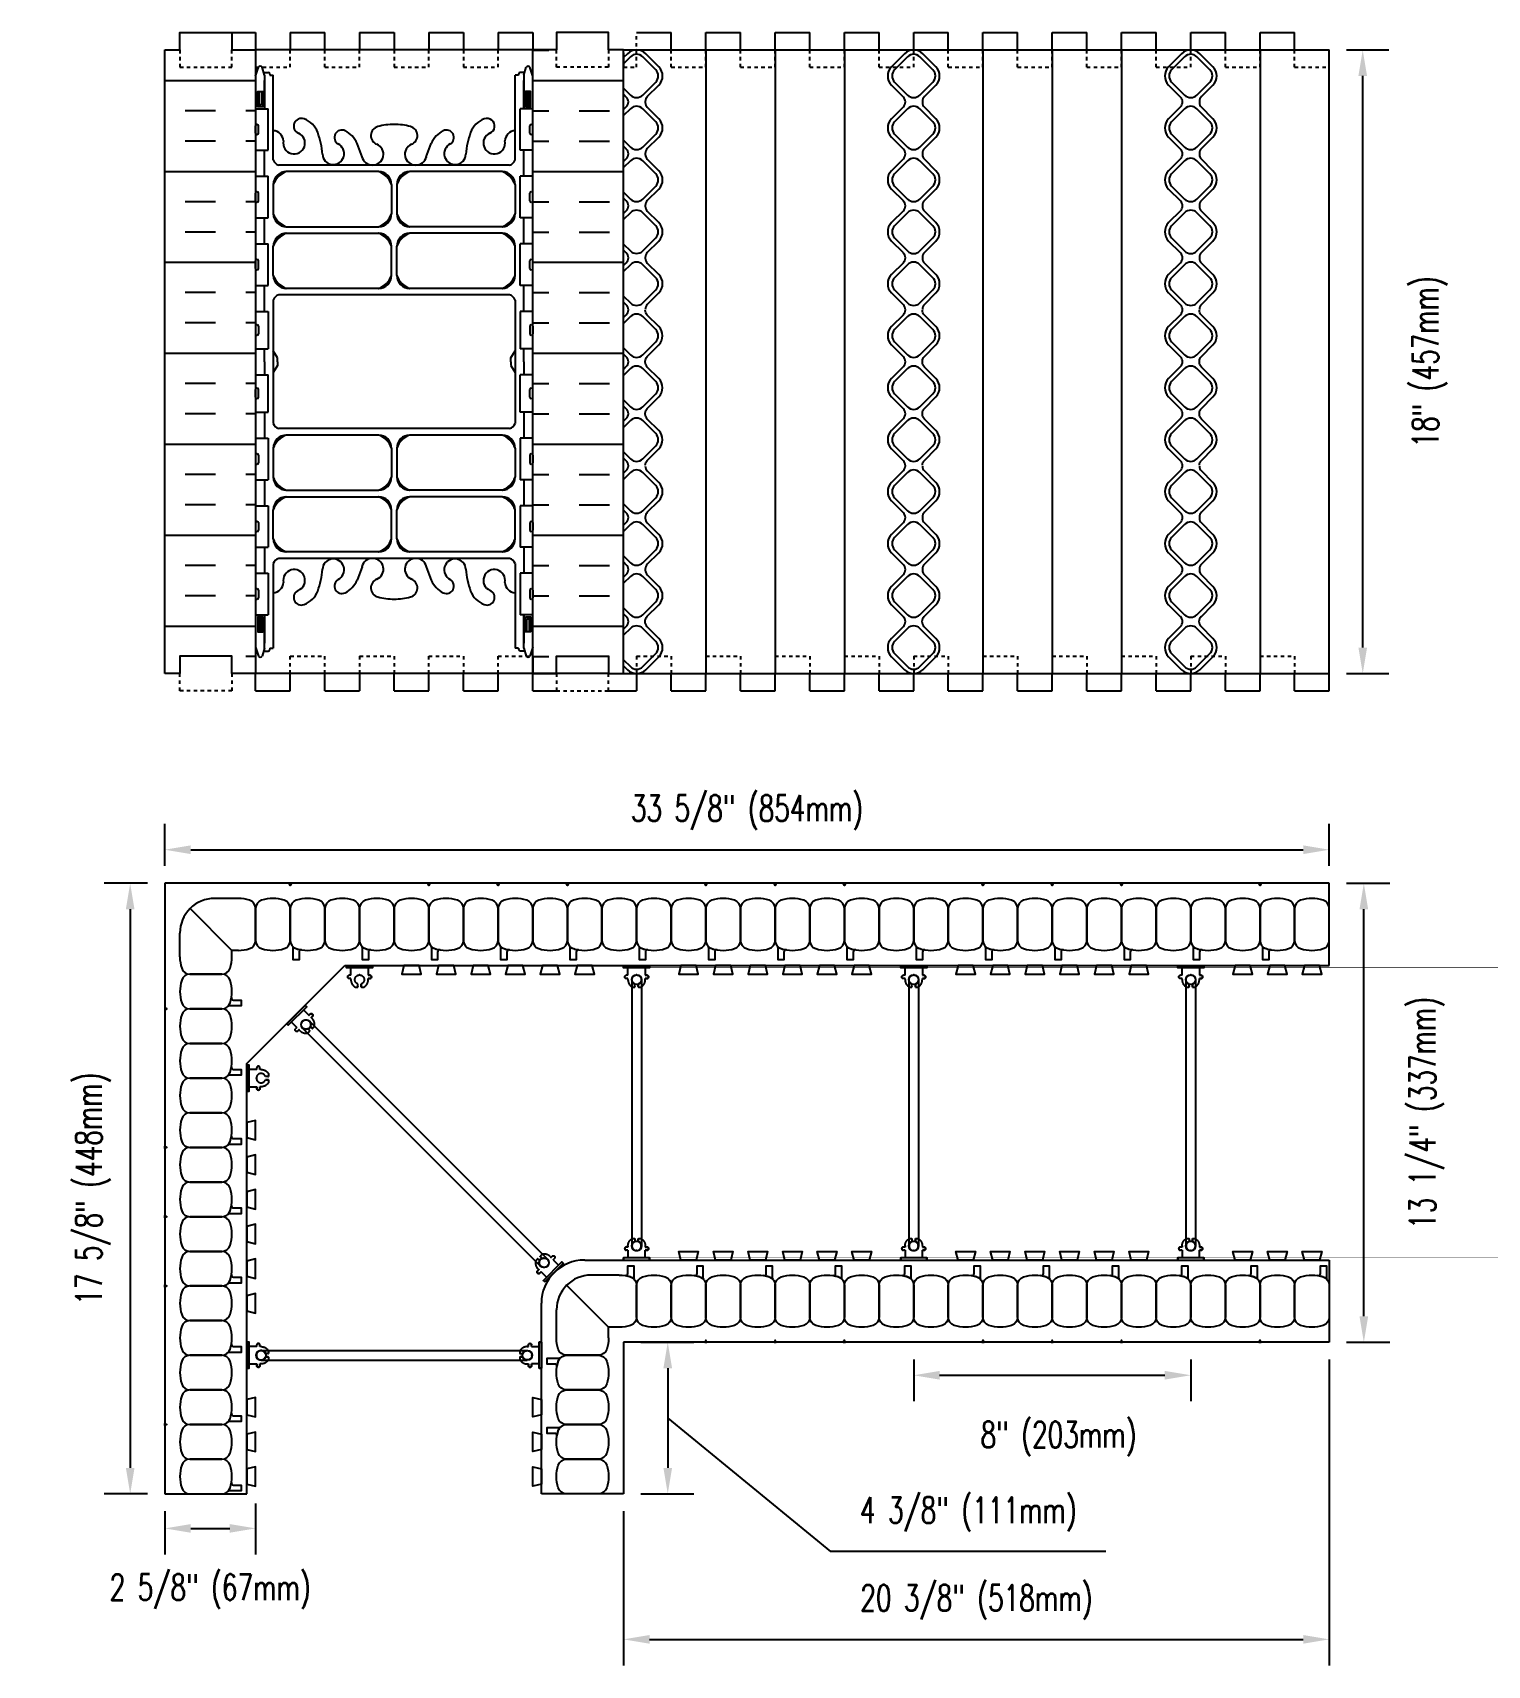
# Model space of a CAD drawing. Header units: inches. Extents: x 184 to 226, y 89.4 to 136.5.
import ezdxf

# ---------------------------------------------------------------- set-up
doc = ezdxf.new("R2010")
doc.units = ezdxf.units.IN
doc.header["$MEASUREMENT"] = 0
doc.linetypes.add('DASHED2', pattern=[0.375, 0.25, -0.125])
for name, color, linetype in [('HATCH', 12, 'Continuous'), ('line25', 2, 'Continuous'), ('LINE50', 5, 'Continuous'), ('LINE8', 8, 'Continuous'), ('LINE9', 9, 'Continuous'), ('TEXT', 4, 'Continuous'), ('Web_Edge', 9, 'Continuous')]:
    doc.layers.add(name, color=color, linetype=linetype)
doc.styles.add('DIM', font='romans.shx', dxfattribs={"width": 0.7})
doc.dimstyles.new('ext_8', dxfattribs={"dimscale": 8, "dimtxt": 0.09375, "dimasz": 0.09375, "dimexe": 0.09375, "dimexo": 0.0625, "dimgap": 0.0625, "dimtad": 1, "dimdec": 1, "dimzin": 3, "dimdsep": 46, "dimlunit": 4, "dimtxsty": 'DIM', "dimcen": 0.09, "dimdle": 0.09375, "dimclrt": 4, "dimadec": 0, "dimazin": 0, "dimtfac": 1, "dimtdec": 1, "dimtmove": 2, "dimatfit": 3, "dimfxl": 0, "dimfrac": 2, "dimtolj": 1, "dimtzin": 0, "dimarcsym": 0})

msp = doc.modelspace()

# ---------------------------------------------------------------- texts
at = {"layer": 'TEXT', "color": 4, "insert": (211.034, 93.724), "char_height": 0.75, "attachment_point": 5, "style": 'DIM'}
msp.add_mtext('\\A1;4 3/8" (111mm)', dxfattribs=at)

# ---------------------------------------------------------------- blocks, each defined once
blk = doc.blocks.new('*D15')
at = {"layer": 'Defpoints', "color": 0}
for p in [(221.458, 112.91), (187.833, 111.941), (221.458, 111.941)]:
    blk.add_point(p, dxfattribs=at)
at = {"layer": 'TEXT', "color": 0, "lineweight": -2}
for p, q in [((187.833, 112.441), (187.833, 113.66)), ((221.458, 112.441), (221.458, 113.66)), ((188.583, 112.91), (220.708, 112.91))]:
    blk.add_line(p, q, dxfattribs=at)
at = {"layer": 'TEXT', "color": 0}
for points in [[(188.583, 113.035), (188.583, 112.785), (187.833, 112.91)], [(220.708, 113.035), (220.708, 112.785), (221.458, 112.91)]]:
    blk.add_solid(points, dxfattribs=at)
at = {"layer": 'TEXT', "color": 4, "insert": (204.645, 113.982), "char_height": 0.75, "attachment_point": 5, "style": 'DIM'}
blk.add_mtext('\\A1;33 5/8" (854mm)', dxfattribs=at)
blk = doc.blocks.new('*D16')
at = {"layer": 'Defpoints', "color": 0}
for p in [(209.458, 98.691), (217.458, 98.691), (217.458, 97.739)]:
    blk.add_point(p, dxfattribs=at)
at = {"layer": 'TEXT', "color": 0, "lineweight": -2}
for p, q in [((209.458, 98.191), (209.458, 96.989)), ((217.458, 98.191), (217.458, 96.989)), ((210.208, 97.739), (216.708, 97.739))]:
    blk.add_line(p, q, dxfattribs=at)
at = {"layer": 'TEXT', "color": 0}
for points in [[(210.208, 97.864), (210.208, 97.614), (209.458, 97.739)], [(216.708, 97.864), (216.708, 97.614), (217.458, 97.739)]]:
    blk.add_solid(points, dxfattribs=at)
at = {"layer": 'TEXT', "color": 4, "insert": (213.641, 95.9), "char_height": 0.75, "attachment_point": 5, "style": 'DIM'}
blk.add_mtext('\\A1;8" (203mm)', dxfattribs=at)
blk = doc.blocks.new('*D17')
at = {"layer": 'Defpoints', "color": 0}
for p in [(187.833, 94.316), (190.458, 94.535), (190.458, 93.318)]:
    blk.add_point(p, dxfattribs=at)
at = {"layer": 'TEXT', "color": 0, "lineweight": -2}
for p, q in [((187.833, 93.816), (187.833, 92.568)), ((190.458, 94.035), (190.458, 92.568)), ((188.583, 93.318), (189.708, 93.318))]:
    blk.add_line(p, q, dxfattribs=at)
at = {"layer": 'TEXT', "color": 0}
for points in [[(188.583, 93.443), (188.583, 93.193), (187.833, 93.318)], [(189.708, 93.443), (189.708, 93.193), (190.458, 93.318)]]:
    blk.add_solid(points, dxfattribs=at)
at = {"layer": 'TEXT', "color": 4, "insert": (189.145, 91.497), "char_height": 0.75, "attachment_point": 5, "style": 'DIM'}
blk.add_mtext('\\A1;2 5/8" (67mm) ', dxfattribs=at)
blk = doc.blocks.new('*D18')
at = {"layer": 'Defpoints', "color": 0}
for p in [(187.833, 111.941), (186.835, 94.316), (187.833, 94.316)]:
    blk.add_point(p, dxfattribs=at)
at = {"layer": 'TEXT', "color": 0, "lineweight": -2}
for p, q in [((187.333, 111.941), (186.085, 111.941)), ((186.835, 111.191), (186.835, 95.066)), ((187.333, 94.316), (186.085, 94.316))]:
    blk.add_line(p, q, dxfattribs=at)
at = {"layer": 'TEXT', "color": 0}
for points in [[(186.71, 111.191), (186.96, 111.191), (186.835, 111.941)], [(186.71, 95.066), (186.96, 95.066), (186.835, 94.316)]]:
    blk.add_solid(points, dxfattribs=at)
at = {"layer": 'TEXT', "color": 4, "insert": (185.763, 103.129), "char_height": 0.75, "attachment_point": 5, "rotation": 90, "style": 'DIM'}
blk.add_mtext('\\A1;17 5/8" (448mm)', dxfattribs=at)
blk = doc.blocks.new('*D19')
at = {"layer": 'Defpoints', "color": 0}
for p in [(221.458, 111.941), (222.456, 111.941), (221.458, 98.691)]:
    blk.add_point(p, dxfattribs=at)
at = {"layer": 'TEXT', "color": 0, "lineweight": -2}
for p, q in [((221.958, 111.941), (223.206, 111.941)), ((222.456, 99.441), (222.456, 111.191)), ((221.958, 98.691), (223.206, 98.691))]:
    blk.add_line(p, q, dxfattribs=at)
at = {"layer": 'TEXT', "color": 0}
for points in [[(222.331, 111.191), (222.581, 111.191), (222.456, 111.941)], [(222.331, 99.441), (222.581, 99.441), (222.456, 98.691)]]:
    blk.add_solid(points, dxfattribs=at)
at = {"layer": 'TEXT', "color": 4, "insert": (224.278, 105.316), "char_height": 0.75, "attachment_point": 5, "rotation": 90, "style": 'DIM'}
blk.add_mtext('\\A1;13 1/4" (337mm)', dxfattribs=at)
blk = doc.blocks.new('*D20')
at = {"layer": 'Defpoints', "color": 0}
for p in [(221.458, 135.997), (222.424, 135.997), (221.458, 117.997)]:
    blk.add_point(p, dxfattribs=at)
at = {"layer": 'TEXT', "color": 0, "lineweight": -2}
for p, q in [((221.958, 135.997), (223.174, 135.997)), ((222.424, 118.747), (222.424, 135.247)), ((221.958, 117.997), (223.174, 117.997))]:
    blk.add_line(p, q, dxfattribs=at)
at = {"layer": 'TEXT', "color": 0}
for points in [[(222.299, 135.247), (222.549, 135.247), (222.424, 135.997)], [(222.299, 118.747), (222.549, 118.747), (222.424, 117.997)]]:
    blk.add_solid(points, dxfattribs=at)
at = {"layer": 'TEXT', "color": 4, "insert": (224.361, 126.997), "char_height": 0.75, "attachment_point": 5, "rotation": 90, "style": 'DIM'}
blk.add_mtext('\\A1;18" (457mm)', dxfattribs=at)
blk = doc.blocks.new('WEB_CENTRE_TOP_8')
for p, q in [((-0.141, 7.688), (-0.141, 0)), ((0.141, 7.688), (0.141, 0))]:
    blk.add_line(p, q)
for centre in [(0, 7.688), (0, 0)]:
    blk.add_circle(centre, 0.141)
blk = doc.blocks.new('WEB_INSERT_FRONT')
for p, q in [((-0.265, 8.89), (-0.64, 8.515)), ((0.64, 8.515), (0.265, 8.89)), ((-0.64, 7.985), (-0.297, 7.641)), ((0.309, 7.653), (0.64, 7.985)), ((-0.297, 7.359), (-0.64, 7.015)), ((0.25, 7.512), (0.25, 7.488)), ((0.64, 7.015), (0.309, 7.347)), ((-0.64, 6.485), (-0.297, 6.141)), ((0.309, 6.153), (0.64, 6.485)), ((-0.297, 5.859), (-0.64, 5.515)), ((0.25, 6.012), (0.25, 5.988)), ((0.64, 5.515), (0.309, 5.847)), ((-0.64, 4.985), (-0.297, 4.641)), ((0.309, 4.653), (0.64, 4.985)), ((-0.297, 4.359), (-0.64, 4.015)), ((0.25, 4.512), (0.25, 4.488)), ((0.64, 4.015), (0.309, 4.347)), ((-0.297, 3.141), (-0.64, 3.485)), ((0.309, 3.153), (0.64, 3.485)), ((-0.297, 2.859), (-0.64, 2.515)), ((0.25, 3.012), (0.25, 2.988)), ((0.64, 2.515), (0.309, 2.847)), ((-0.64, 1.985), (-0.297, 1.641)), ((0.309, 1.653), (0.64, 1.985)), ((-0.297, 1.359), (-0.64, 1.015)), ((-0.64, 0.485), (-0.297, 0.141)), ((-0.297, -0.141), (-0.64, -0.485)), ((-0.64, -1.015), (-0.297, -1.359)), ((-0.297, -1.641), (-0.64, -1.985)), ((-0.64, -2.515), (-0.297, -2.859)), ((-0.297, -3.141), (-0.64, -3.485)), ((0.64, -3.485), (0.309, -3.153)), ((-0.64, -4.015), (-0.297, -4.359)), ((0.309, -4.347), (0.64, -4.015)), ((-0.297, -4.641), (-0.64, -4.985)), ((0.25, -4.488), (0.25, -4.512)), ((0.64, -4.985), (0.309, -4.653)), ((-0.64, -5.515), (-0.297, -5.859)), ((0.309, -5.847), (0.64, -5.515)), ((0.25, -5.988), (0.25, -6.012)), ((-0.297, -6.141), (-0.64, -6.485)), ((0.64, -6.485), (0.309, -6.153)), ((-0.64, -7.015), (-0.297, -7.359)), ((0.297, -7.359), (0.64, -7.015)), ((-0.297, -7.641), (-0.64, -7.985)), ((0.64, -7.985), (0.297, -7.641)), ((-0.64, -8.515), (-0.265, -8.89)), ((0.265, -8.89), (0.64, -8.515))]:
    blk.add_line(p, q)
for points in [[(-0.552, 8.073), (-0.177, 7.698, 0.414214), (0.177, 7.698), (0.552, 8.073, 0.414214), (0.552, 8.427), (0.177, 8.802, 0.414214), (-0.177, 8.802), (-0.552, 8.427, 0.414214)], [(-0.552, 6.573), (-0.177, 6.198, 0.414214), (0.177, 6.198), (0.552, 6.573, 0.414214), (0.552, 6.927), (0.177, 7.302, 0.414214), (-0.177, 7.302), (-0.552, 6.927, 0.414214)], [(-0.552, 5.073), (-0.177, 4.698, 0.414214), (0.177, 4.698), (0.552, 5.073, 0.414214), (0.552, 5.427), (0.177, 5.802, 0.414214), (-0.177, 5.802), (-0.552, 5.427, 0.414214)], [(-0.552, 3.573), (-0.177, 3.198, 0.414214), (0.177, 3.198), (0.552, 3.573, 0.414214), (0.552, 3.927), (0.177, 4.302, 0.414214), (-0.177, 4.302), (-0.552, 3.927, 0.414214)], [(-0.552, 3.573), (-0.177, 3.198, 0.414214), (0.177, 3.198), (0.552, 3.573, 0.414214), (0.552, 3.927), (0.177, 4.302, 0.414214), (-0.177, 4.302), (-0.552, 3.927, 0.414214)], [(-0.552, 2.073), (-0.177, 1.698, 0.414214), (0.177, 1.698), (0.552, 2.073, 0.414214), (0.552, 2.427), (0.177, 2.802, 0.414214), (-0.177, 2.802), (-0.552, 2.427, 0.414214)], [(-0.552, 0.573), (-0.177, 0.198, 0.414214), (0.177, 0.198), (0.552, 0.573, 0.414214), (0.552, 0.927), (0.177, 1.302, 0.414214), (-0.177, 1.302), (-0.552, 0.927, 0.414214)], [(-0.552, -0.927), (-0.177, -1.302, 0.414214), (0.177, -1.302), (0.552, -0.927, 0.414214), (0.552, -0.573), (0.177, -0.198, 0.414214), (-0.177, -0.198), (-0.552, -0.573, 0.414214)], [(-0.552, -2.427), (-0.177, -2.802, 0.414214), (0.177, -2.802), (0.552, -2.427, 0.414214), (0.552, -2.073), (0.177, -1.698, 0.414214), (-0.177, -1.698), (-0.552, -2.073, 0.414214)], [(-0.552, -3.927), (-0.177, -4.302, 0.414214), (0.177, -4.302), (0.552, -3.927, 0.414214), (0.552, -3.573), (0.177, -3.198, 0.414214), (-0.177, -3.198), (-0.552, -3.573, 0.414214)], [(-0.552, -5.427), (-0.177, -5.802, 0.414214), (0.177, -5.802), (0.552, -5.427, 0.414214), (0.552, -5.073), (0.177, -4.698, 0.414214), (-0.177, -4.698), (-0.552, -5.073, 0.414214)], [(-0.552, -6.927), (-0.177, -7.302, 0.414214), (0.177, -7.302), (0.552, -6.927, 0.414214), (0.552, -6.573), (0.177, -6.198, 0.414214), (-0.177, -6.198), (-0.552, -6.573, 0.414214)], [(-0.552, -8.427), (-0.177, -8.802, 0.414214), (0.177, -8.802), (0.552, -8.427, 0.414214), (0.552, -8.073), (0.177, -7.698, 0.414214), (-0.177, -7.698), (-0.552, -8.073, 0.414214)]]:
    blk.add_lwpolyline(points, format="xyb", close=True)
blk.add_lwpolyline([(0.25, -2.988, -0.198912), (0.309, -2.847), (0.64, -2.515, 0.414214), (0.64, -1.985), (0.309, -1.653, -0.198912), (0.25, -1.512), (0.25, -1.488, -0.198912), (0.309, -1.347), (0.64, -1.015, 0.414214), (0.64, -0.485), (0.309, -0.153, -0.198912), (0.25, -0.012), (0.25, 0.012, -0.198912), (0.309, 0.153), (0.64, 0.485, 0.414214), (0.64, 1.015), (0.309, 1.347, -0.198912), (0.25, 1.488)], format="xyb")
for centre, radius, start, end in [((0, 8.625), 0.375, 45, 135), ((-0.375, 8.25), 0.375, 135, 225), ((0.375, 8.25), 0.375, 315, 45), ((-0.438, 7.5), 0.2, 315, 45), ((0.45, 7.512), 0.2, 135, 180), ((0.45, 7.488), 0.2, 180, 225), ((-0.375, 6.75), 0.375, 135, 225), ((0.375, 6.75), 0.375, 315, 45), ((-0.438, 6), 0.2, 315, 45), ((0.45, 6.012), 0.2, 135, 180), ((0.45, 5.988), 0.2, 180, 225), ((-0.375, 5.25), 0.375, 135, 225), ((0.375, 5.25), 0.375, 315, 45), ((-0.438, 4.5), 0.2, 315, 45), ((0.45, 4.512), 0.2, 135, 180), ((0.45, 4.488), 0.2, 180, 225), ((-0.375, 3.75), 0.375, 135, 225), ((0.375, 3.75), 0.375, 315, 45), ((-0.438, 3), 0.2, 315, 45), ((0.45, 3.012), 0.2, 135, 180), ((0.45, 2.988), 0.2, 180, 225), ((-0.375, 2.25), 0.375, 135, 225), ((0.375, 2.25), 0.375, 315, 45), ((-0.438, 1.5), 0.2, 315, 45), ((0.45, 1.512), 0.2, 135, 180), ((-0.375, 0.75), 0.375, 135, 225), ((-0.438, 0), 0.2, 315, 45), ((-0.375, -0.75), 0.375, 135, 225), ((-0.438, -1.5), 0.2, 315, 45), ((-0.375, -2.25), 0.375, 135, 225), ((-0.438, -3), 0.2, 315, 45), ((0.45, -3.012), 0.2, 180, 225), ((-0.375, -3.75), 0.375, 135, 225), ((0.375, -3.75), 0.375, 315, 45), ((-0.438, -4.5), 0.2, 315, 45), ((0.45, -4.488), 0.2, 135, 180), ((0.45, -4.512), 0.2, 180, 225), ((-0.375, -5.25), 0.375, 135, 225), ((0.375, -5.25), 0.375, 315, 45), ((-0.438, -6), 0.2, 315, 45), ((0.45, -5.988), 0.2, 135, 180), ((0.45, -6.012), 0.2, 180, 225), ((-0.375, -6.75), 0.375, 135, 225), ((0.375, -6.75), 0.375, 315, 45), ((-0.438, -7.5), 0.2, 315, 45), ((0.438, -7.5), 0.2, 135, 225), ((-0.375, -8.25), 0.375, 135, 225), ((0.375, -8.25), 0.375, 315, 45), ((0, -8.625), 0.375, 225, 315)]:
    blk.add_arc(centre, radius, start, end)
blk = doc.blocks.new('Connector')
blk.add_point((0.271, 0))
at = {"layer": 'LINE9'}
for p, q in [((0, 0.375), (0, -0.375)), ((0.062, -0.375), (0.062, 0.375)), ((0.281, 0.25), (0.062, 0.25))]:
    blk.add_line(p, q, dxfattribs=at)
for points, weights in [([(0.007, 0.375), (0.004, 0.375), (0, 0.375)], [1, 0.972587069138, 0.950305488115]), ([(0.327, 0.343), (0.308, 0.343), (0.281, 0.317), (0.281, 0.297)], [1, 0.85355339, 0.85355339, 1]), ([(0.328, 0.343), (0.327, 0.343), (0.327, 0.343)], [1, 0.70710678, 1]), ([(0.375, 0.297), (0.375, 0.317), (0.348, 0.343), (0.329, 0.343)], [1, 0.85355339, 0.85355339, 1]), ([(0.406, 0.25), (0.546, 0.25), (0.619, 0.131)], [0.958404415409, 0.794674173519, 0.864651571113]), ([(0.619, 0.052), (0.612, 0.049), (0.604, 0.049)], [0.83615024178, 0.892081430621, 1]), ([(0, -0.375), (0.004, -0.375), (0.007, -0.375)], [0.950305488115, 0.972587069138, 1]), ([(0.281, -0.297), (0.281, -0.317), (0.308, -0.343), (0.327, -0.343)], [1, 0.85355339, 0.85355339, 1]), ([(0.327, -0.343), (0.281, -0.343), (0.281, -0.297)], [1, 0.70710678, 1]), ([(0.329, -0.343), (0.348, -0.343), (0.375, -0.317), (0.375, -0.297)], [1, 0.85355339, 0.85355339, 1]), ([(0.375, -0.297), (0.375, -0.343), (0.329, -0.343)], [1, 0.70710678, 1]), ([(0.619, -0.131), (0.546, -0.25), (0.406, -0.25)], [0.864651574428, 0.794674169686, 0.958404415195]), ([(0.604, -0.049), (0.612, -0.049), (0.619, -0.052)], [1, 0.89208144177, 0.836150253337])]:
    blk.add_rational_spline(points, weights, degree=2, dxfattribs=at)
for points, degree in [([(0, 0.375), (0.002, 0.375), (0.005, 0.375), (0.007, 0.375)], 3), ([(0.007, 0.375), (0.021, 0.375), (0.051, 0.375), (0.062, 0.375), (0.062, 0.375)], 3), ([(0.281, 0.25), (0.281, 0.297)], 1), ([(0.327, 0.343), (0.327, 0.343), (0.328, 0.343), (0.328, 0.343)], 3), ([(0.328, 0.343), (0.329, 0.343), (0.329, 0.343), (0.329, 0.343)], 3), ([(0.375, 0.25), (0.375, 0.297)], 1), ([(0.406, 0.25), (0.375, 0.25)], 1), ([(0.406, 0.25), (0.406, 0.25)], 1), ([(0.406, 0.25), (0.406, 0.25)], 1), ([(0.406, 0.25), (0.406, 0.25)], 1), ([(0.406, 0.25), (0.406, 0.25)], 1), ([(0.406, 0.25), (0.406, 0.25)], 1), ([(0.406, 0.25), (0.406, 0.25)], 1), ([(0.406, 0.25), (0.406, 0.25)], 1), ([(0.406, 0.25), (0.406, 0.25)], 1), ([(0.406, 0.25), (0.406, 0.25)], 1), ([(0.406, 0.25), (0.406, 0.25)], 1), ([(0.406, 0.25), (0.406, 0.25)], 1), ([(0.406, 0.25), (0.406, 0.25)], 1), ([(0.406, 0.25), (0.406, 0.25)], 1), ([(0.406, 0.25), (0.406, 0.25)], 1), ([(0.406, 0.25), (0.406, 0.25)], 1), ([(0.406, 0.25), (0.406, 0.25)], 1), ([(0.406, 0.25), (0.406, 0.25)], 1), ([(0.406, 0.25), (0.406, 0.25)], 1), ([(0.406, 0.25), (0.406, 0.25)], 1), ([(0.406, 0.25), (0.406, 0.25)], 1), ([(0.406, 0.25), (0.406, 0.25)], 1), ([(0.406, 0.25), (0.406, 0.25)], 1), ([(0.406, 0.25), (0.406, 0.25)], 1), ([(0.406, 0.25), (0.406, 0.25)], 1), ([(0.604, 0.049), (0.532, 0.049)], 1), ([(0.532, 0.049), (0.532, 0.049)], 1), ([(0.532, 0.049), (0.532, 0.049)], 1), ([(0.532, 0.049), (0.532, 0.049)], 1), ([(0.532, 0.049), (0.532, 0.049)], 1), ([(0.532, 0.049), (0.532, 0.049)], 1), ([(0.532, 0.049), (0.532, 0.049)], 1), ([(0.532, 0.049), (0.532, 0.049)], 1), ([(0.532, 0.049), (0.532, 0.049)], 1), ([(0.532, 0.049), (0.532, 0.049)], 1), ([(0.532, 0.049), (0.532, 0.049)], 1), ([(0.604, 0.049), (0.609, 0.049), (0.614, 0.05), (0.619, 0.052)], 3), ([(0.604, 0.049), (0.604, 0.049)], 1), ([(0.604, 0.049), (0.604, 0.049)], 1), ([(0.604, 0.049), (0.604, 0.049)], 1), ([(0.604, 0.049), (0.604, 0.049)], 1), ([(0.619, 0.131), (0.619, 0.052)], 1), ([(0.619, 0.131), (0.619, 0.131)], 1), ([(0.619, 0.131), (0.619, 0.131)], 1), ([(0.619, 0.131), (0.619, 0.131)], 1), ([(0.619, 0.131), (0.619, 0.131)], 1), ([(0.007, -0.375), (0.005, -0.375), (0.002, -0.375), (0, -0.375)], 3), ([(0.062, -0.375), (0.062, -0.375), (0.051, -0.375), (0.021, -0.375), (0.007, -0.375)], 3), ([(0.062, -0.25), (0.281, -0.25)], 1), ([(0.281, -0.297), (0.281, -0.25)], 1), ([(0.281, -0.25), (0.281, -0.297)], 1), ([(0.328, -0.343), (0.328, -0.343), (0.327, -0.343), (0.327, -0.343)], 3), ([(0.329, -0.343), (0.329, -0.343), (0.329, -0.343), (0.328, -0.343)], 3), ([(0.375, -0.25), (0.375, -0.297)], 1), ([(0.375, -0.297), (0.375, -0.25)], 1), ([(0.406, -0.25), (0.375, -0.25)], 1), ([(0.406, -0.25), (0.406, -0.25)], 1), ([(0.406, -0.25), (0.406, -0.25)], 1), ([(0.406, -0.25), (0.406, -0.25)], 1), ([(0.406, -0.25), (0.406, -0.25)], 1), ([(0.406, -0.25), (0.406, -0.25)], 1), ([(0.406, -0.25), (0.406, -0.25)], 1), ([(0.406, -0.25), (0.406, -0.25)], 1), ([(0.406, -0.25), (0.406, -0.25)], 1), ([(0.406, -0.25), (0.406, -0.25)], 1), ([(0.406, -0.25), (0.406, -0.25)], 1), ([(0.406, -0.25), (0.406, -0.25)], 1), ([(0.532, -0.049), (0.604, -0.049)], 1), ([(0.604, -0.049), (0.58, -0.049), (0.556, -0.049), (0.532, -0.049)], 3), ([(0.532, -0.049), (0.532, -0.049)], 1), ([(0.532, -0.049), (0.532, -0.049)], 1), ([(0.532, -0.049), (0.532, -0.049)], 1), ([(0.532, -0.049), (0.532, -0.049)], 1), ([(0.619, -0.052), (0.614, -0.05), (0.609, -0.049), (0.604, -0.049)], 3), ([(0.604, -0.049), (0.604, -0.049)], 1), ([(0.604, -0.049), (0.604, -0.049)], 1), ([(0.604, -0.049), (0.604, -0.049)], 1), ([(0.604, -0.049), (0.604, -0.049)], 1), ([(0.604, -0.049), (0.604, -0.049)], 1), ([(0.604, -0.049), (0.604, -0.049)], 1), ([(0.604, -0.049), (0.604, -0.049)], 1), ([(0.604, -0.049), (0.604, -0.049)], 1), ([(0.619, -0.052), (0.619, -0.131)], 1), ([(0.619, -0.131), (0.619, -0.131)], 1), ([(0.619, -0.131), (0.619, -0.131)], 1), ([(0.619, -0.131), (0.619, -0.131)], 1), ([(0.619, -0.131), (0.619, -0.131)], 1)]:
    blk.add_open_spline(points, degree=degree, dxfattribs=at)
for points, weights, knots in [([(0.062, 0.375), (0.062, 0.375), (0.046, 0.375), (0.03, 0.375), (0.007, 0.375)], [0.868718858569, 0.861102746415, 1, 0.861102734288, 0.868718859898], [0, 0, 0, 0.5, 0.5, 1, 1, 1]), ([(0.532, 0.049), (0.472, 0.203), (0.333, 0.113), (0.157, 0), (0.333, -0.113), (0.472, -0.203), (0.532, -0.049)], [0.899508922286, 0.599718215298, 1, 0.54226024, 1, 0.599718224335, 0.899508908749], [0, 0, 0, 0.318112, 0.318112, 0.681888, 0.681888, 1, 1, 1]), ([(0.007, -0.375), (0.03, -0.375), (0.046, -0.375), (0.062, -0.375), (0.062, -0.375)], [0.868718859319, 0.861102739573, 1, 0.861102742958, 0.868718858948], [0, 0, 0, 0.5, 0.5, 1, 1, 1])]:
    blk.add_rational_spline(points, weights, degree=2, knots=knots, dxfattribs=at)
blk = doc.blocks.new('*D21')
at = {"layer": 'Defpoints', "color": 0}
for p in [(221.458, 98.691), (201.083, 94.316), (221.458, 90.115)]:
    blk.add_point(p, dxfattribs=at)
at = {"layer": 'TEXT', "color": 0, "lineweight": -2}
for p, q in [((221.458, 98.191), (221.458, 89.365)), ((201.083, 93.816), (201.083, 89.365)), ((201.833, 90.115), (220.708, 90.115))]:
    blk.add_line(p, q, dxfattribs=at)
at = {"layer": 'TEXT', "color": 0}
for points in [[(201.833, 90.24), (201.833, 89.99), (201.083, 90.115)], [(220.708, 90.24), (220.708, 89.99), (221.458, 90.115)]]:
    blk.add_solid(points, dxfattribs=at)
at = {"layer": 'TEXT', "color": 4, "insert": (211.27, 91.186), "char_height": 0.75, "attachment_point": 5, "style": 'DIM'}
blk.add_mtext('\\A1;20 3/8" (518mm)', dxfattribs=at)

# ---------------------------------------------------------------- dimensions: what is measured, and where the dimension line sits
at = {"layer": 'TEXT'}
for base, p1, p2, text, picture, middle in [((222.424, 135.997), (221.458, 117.997), (221.458, 135.997), '18" (457mm)', '*D20', (224.361, 126.997)), ((222.456, 111.941), (221.458, 98.691), (221.458, 111.941), '13 1/4" (337mm)', '*D19', (224.278, 105.316))]:
    dim = msp.add_linear_dim(base=base, p1=p1, p2=p2, angle=90, text=text, dimstyle='ext_8', dxfattribs=at)
    dim.commit()
    dim.dimension.update_dxf_attribs({"geometry": picture, "text_midpoint": middle, "dimtype": 160})
dim = msp.add_linear_dim(base=(221.458, 112.91), p1=(187.833, 111.941), p2=(221.458, 111.941), text='33 5/8" (854mm)', dimstyle='ext_8', dxfattribs=at)
dim.commit()
dim.dimension.update_dxf_attribs({"geometry": '*D15', "text_midpoint": (204.645, 113.982)})
dim = msp.add_linear_dim(base=(186.835, 94.316), p1=(187.833, 111.941), p2=(187.833, 94.316), angle=90, text='17 5/8" (448mm)', dimstyle='ext_8', dxfattribs=at)
dim.commit()
dim.dimension.update_dxf_attribs({"geometry": '*D18', "text_midpoint": (185.763, 103.129)})
at = {"layer": 'TEXT', "color": 4}
dim = msp.add_linear_dim(base=(221.458, 90.115), p1=(201.083, 94.316), p2=(221.458, 98.691), text='20 3/8" (518mm)', dimstyle='ext_8', dxfattribs=at)
dim.commit()
dim.dimension.update_dxf_attribs({"geometry": '*D21', "text_midpoint": (211.27, 91.186)})
at = {"layer": 'TEXT'}
for base, p1, p2, text, picture, middle in [((217.458, 97.739), (209.458, 98.691), (217.458, 98.691), '8" (203mm)', '*D16', (213.641, 95.9)), ((190.458, 93.318), (187.833, 94.316), (190.458, 94.535), '2 5/8" (67mm) ', '*D17', (189.145, 91.497))]:
    dim = msp.add_linear_dim(base=base, p1=p1, p2=p2, text=text, dimstyle='ext_8', dxfattribs=at)
    dim.commit()
    dim.dimension.update_dxf_attribs({"geometry": picture, "text_midpoint": middle, "dimtype": 160})

# ---------------------------------------------------------------- hatches: boundary and pattern name
at = {"layer": 'HATCH'}
h = msp.add_hatch(dxfattribs=at)
h.set_pattern_fill('INSUL', color=256, scale=7, angle=180, style=0)
h.set_pattern_definition([(180, (140.3006, -98.5093), (-3e-16, -2.625), []), (180, (140.3006, -99.3843), (-3e-16, -2.625), [0.875, -0.875]), (180, (140.3006, -100.2593), (-3e-16, -2.625), [0.875, -0.875])])
h.paths.add_polyline_path([(190.458, 135.997), (189.77, 135.997), (189.77, 135.497), (188.27, 135.497), (188.27, 135.997), (187.833, 135.997), (187.833, 117.997), (188.27, 117.997), (188.27, 118.497), (189.77, 118.497), (189.77, 117.997), (190.458, 117.997)])
h = msp.add_hatch(dxfattribs=at)
h.set_pattern_fill('INSUL', color=256, scale=7, style=0)
h.set_pattern_definition([(0, (140.3006, -98.5093), (0, 2.625), []), (0, (140.3006, -97.6343), (0, 2.625), [0.875, -0.875]), (0, (140.3006, -96.7593), (0, 2.625), [0.875, -0.875])])
h.paths.add_polyline_path([(198.458, 117.997), (199.145, 117.997), (199.145, 118.497), (200.645, 118.497), (200.645, 117.997), (201.083, 117.997), (201.083, 135.997), (200.645, 135.997), (200.645, 135.497), (199.145, 135.497), (199.145, 135.997), (198.458, 135.997)])

# ---------------------------------------------------------------- linework, layer by layer
for p, q in [((198.458, 135.997), (190.458, 135.997)), ((201.192, 135.887), (201.083, 135.778)), ((202.098, 135.512), (201.723, 135.887)), ((201.766, 134.65), (202.098, 134.982)), ((201.083, 134.717), (201.161, 134.639)), ((201.161, 134.356), (201.083, 134.278)), ((201.708, 134.509), (201.708, 134.485)), ((202.098, 134.012), (201.766, 134.344)), ((201.766, 133.15), (202.098, 133.482)), ((201.083, 133.217), (201.161, 133.139)), ((201.708, 133.009), (201.708, 132.985)), ((201.161, 132.856), (201.083, 132.778)), ((202.098, 132.512), (201.766, 132.844)), ((201.766, 131.65), (202.098, 131.982)), ((201.083, 131.717), (201.161, 131.639)), ((201.708, 131.509), (201.708, 131.485)), ((201.161, 131.356), (201.083, 131.278)), ((202.098, 131.012), (201.766, 131.344)), ((201.161, 130.139), (201.083, 130.217)), ((201.766, 130.15), (202.098, 130.482)), ((201.161, 129.856), (201.083, 129.778)), ((201.708, 130.009), (201.708, 129.985)), ((202.098, 129.512), (201.766, 129.844)), ((201.083, 128.717), (201.161, 128.639)), ((201.766, 128.65), (202.098, 128.982)), ((201.161, 128.356), (201.083, 128.278)), ((201.083, 127.217), (201.161, 127.139)), ((201.161, 126.856), (201.083, 126.778)), ((201.083, 125.717), (201.161, 125.639)), ((201.161, 125.356), (201.083, 125.278)), ((201.083, 124.217), (201.161, 124.139)), ((201.161, 123.856), (201.083, 123.778)), ((202.098, 123.512), (201.766, 123.844)), ((201.083, 122.717), (201.161, 122.639)), ((201.766, 122.65), (202.098, 122.982)), ((201.161, 122.356), (201.083, 122.278)), ((201.708, 122.509), (201.708, 122.485)), ((202.098, 122.012), (201.766, 122.344)), ((201.083, 121.217), (201.161, 121.139)), ((201.766, 121.15), (202.098, 121.482)), ((201.161, 120.856), (201.083, 120.778)), ((201.708, 121.009), (201.708, 120.985)), ((202.098, 120.512), (201.766, 120.844)), ((201.083, 119.717), (201.161, 119.639)), ((201.754, 119.639), (202.098, 119.982)), ((201.161, 119.356), (201.083, 119.278)), ((202.098, 119.012), (201.754, 119.356)), ((201.723, 118.107), (202.098, 118.482)), ((200.645, 117.997), (190.458, 117.997)), ((201.083, 118.217), (201.192, 118.107))]:
    msp.add_line(p, q, dxfattribs=at)
for points in [[(201.083, 134.894), (201.281, 134.695, 0.414214), (201.634, 134.695), (202.009, 135.07, 0.414214), (202.009, 135.424), (201.634, 135.799, 0.414214), (201.281, 135.799), (201.083, 135.601)], [(201.083, 133.394), (201.281, 133.195, 0.414214), (201.634, 133.195), (202.009, 133.57, 0.414214), (202.009, 133.924), (201.634, 134.299, 0.414214), (201.281, 134.299), (201.083, 134.101)], [(201.083, 131.894), (201.281, 131.695, 0.414214), (201.634, 131.695), (202.009, 132.07, 0.414214), (202.009, 132.424), (201.634, 132.799, 0.414214), (201.281, 132.799), (201.083, 132.601)], [(201.083, 130.394), (201.281, 130.195, 0.414214), (201.634, 130.195), (202.009, 130.57, 0.414214), (202.009, 130.924), (201.634, 131.299, 0.414214), (201.281, 131.299), (201.083, 131.101)], [(201.083, 130.394), (201.281, 130.195, 0.414214), (201.634, 130.195), (202.009, 130.57, 0.414214), (202.009, 130.924), (201.634, 131.299, 0.414214), (201.281, 131.299), (201.083, 131.101)], [(201.083, 128.894), (201.281, 128.695, 0.414214), (201.634, 128.695), (202.009, 129.07, 0.414214), (202.009, 129.424), (201.634, 129.799, 0.414214), (201.281, 129.799), (201.083, 129.601)], [(201.083, 127.394), (201.281, 127.195, 0.414214), (201.634, 127.195), (202.009, 127.57, 0.414214), (202.009, 127.924), (201.634, 128.299, 0.414214), (201.281, 128.299), (201.083, 128.101)], [(201.708, 124.009, -0.198912), (201.766, 124.15), (202.098, 124.482, 0.414214), (202.098, 125.012), (201.766, 125.344, -0.198912), (201.708, 125.485), (201.708, 125.509, -0.198912), (201.766, 125.65), (202.098, 125.982, 0.414214), (202.098, 126.512), (201.766, 126.844, -0.198912), (201.708, 126.985), (201.708, 127.009, -0.198912), (201.766, 127.15), (202.098, 127.482, 0.414214), (202.098, 128.012), (201.766, 128.344, -0.198912), (201.708, 128.485)], [(201.083, 125.894), (201.281, 125.695, 0.414214), (201.634, 125.695), (202.009, 126.07, 0.414214), (202.009, 126.424), (201.634, 126.799, 0.414214), (201.281, 126.799), (201.083, 126.601)], [(201.083, 124.394), (201.281, 124.195, 0.414214), (201.634, 124.195), (202.009, 124.57, 0.414214), (202.009, 124.924), (201.634, 125.299, 0.414214), (201.281, 125.299), (201.083, 125.101)], [(201.083, 122.894), (201.281, 122.695, 0.414214), (201.634, 122.695), (202.009, 123.07, 0.414214), (202.009, 123.424), (201.634, 123.799, 0.414214), (201.281, 123.799), (201.083, 123.601)], [(201.083, 121.394), (201.281, 121.195, 0.414214), (201.634, 121.195), (202.009, 121.57, 0.414214), (202.009, 121.924), (201.634, 122.299, 0.414214), (201.281, 122.299), (201.083, 122.101)], [(201.083, 119.894), (201.281, 119.695, 0.414214), (201.634, 119.695), (202.009, 120.07, 0.414214), (202.009, 120.424), (201.634, 120.799, 0.414214), (201.281, 120.799), (201.083, 120.601)], [(201.083, 118.394), (201.281, 118.195, 0.414214), (201.634, 118.195), (202.009, 118.57, 0.414214), (202.009, 118.924), (201.634, 119.299, 0.414214), (201.281, 119.299), (201.083, 119.101)]]:
    msp.add_lwpolyline(points, format="xyb", dxfattribs=at)
for centre, radius, start, end in [((201.458, 135.622), 0.375, 45, 135), ((201.833, 135.247), 0.375, 315, 45), ((201.019, 134.497), 0.2, 315, 45), ((201.908, 134.509), 0.2, 135, 180), ((201.908, 134.485), 0.2, 180, 225), ((201.833, 133.747), 0.375, 315, 45), ((201.019, 132.997), 0.2, 315, 45), ((201.908, 133.009), 0.2, 135, 180), ((201.908, 132.985), 0.2, 180, 225), ((201.833, 132.247), 0.375, 315, 45), ((201.019, 131.497), 0.2, 315, 45), ((201.908, 131.509), 0.2, 135, 180), ((201.908, 131.485), 0.2, 180, 225), ((201.833, 130.747), 0.375, 315, 45), ((201.019, 129.997), 0.2, 315, 45), ((201.908, 130.009), 0.2, 135, 180), ((201.908, 129.985), 0.2, 180, 225), ((201.833, 129.247), 0.375, 315, 45), ((201.019, 128.497), 0.2, 315, 45), ((201.908, 128.509), 0.2, 135, 180), ((201.019, 126.997), 0.2, 315, 45), ((201.019, 125.497), 0.2, 315, 45), ((201.019, 123.997), 0.2, 315, 45), ((201.908, 123.985), 0.2, 180, 225), ((201.833, 123.247), 0.375, 315, 45), ((201.019, 122.497), 0.2, 315, 45), ((201.908, 122.509), 0.2, 135, 180), ((201.908, 122.485), 0.2, 180, 225), ((201.833, 121.747), 0.375, 315, 45), ((201.019, 120.997), 0.2, 315, 45), ((201.908, 121.009), 0.2, 135, 180), ((201.908, 120.985), 0.2, 180, 225), ((201.833, 120.247), 0.375, 315, 45), ((201.019, 119.497), 0.2, 315, 45), ((201.896, 119.497), 0.2, 135, 225), ((201.833, 118.747), 0.375, 315, 45), ((201.458, 118.372), 0.375, 225, 315)]:
    msp.add_arc(centre, radius, start, end, dxfattribs=at)
for points, degree in [([(201.082, 135.519), (201.082, 135.649), (201.082, 135.78), (201.082, 135.91)], 3), ([(201.082, 135.91), (201.082, 135.715), (201.082, 135.519)], 2)]:
    msp.add_open_spline(points, degree=degree, dxfattribs=at)
at = {"layer": 'line25'}
for p, q in [((190.458, 135.997), (190.458, 117.997)), ((198.458, 117.997), (198.458, 135.997)), ((203.458, 135.997), (203.458, 117.997)), ((205.458, 135.997), (205.458, 117.997)), ((207.458, 135.997), (207.458, 117.997)), ((211.458, 135.997), (211.458, 117.997)), ((213.458, 135.997), (213.458, 117.997)), ((215.458, 135.997), (215.458, 117.997)), ((219.458, 135.997), (219.458, 117.997)), ((190.458, 134.302), (190.823, 134.302)), ((190.823, 133.102), (190.823, 134.302)), ((198.458, 134.302), (198.093, 134.302)), ((198.093, 133.102), (198.093, 134.302)), ((190.458, 133.102), (190.823, 133.102)), ((198.458, 133.102), (198.093, 133.102)), ((190.458, 132.352), (190.823, 132.352)), ((190.823, 131.152), (190.823, 132.352)), ((198.458, 132.352), (198.093, 132.352)), ((198.093, 131.152), (198.093, 132.352)), ((190.458, 131.152), (190.823, 131.152)), ((198.458, 131.152), (198.093, 131.152)), ((190.458, 130.402), (190.823, 130.402)), ((190.823, 129.202), (190.823, 130.402)), ((198.458, 130.402), (198.093, 130.402)), ((198.093, 129.202), (198.093, 130.402)), ((190.458, 129.202), (190.823, 129.202)), ((198.458, 129.202), (198.093, 129.202)), ((190.458, 128.452), (190.823, 128.452)), ((190.823, 128.452), (190.823, 127.372)), ((198.458, 128.452), (198.093, 128.452)), ((198.093, 128.452), (198.093, 127.372)), ((190.458, 127.372), (190.823, 127.372)), ((198.458, 127.372), (198.093, 127.372)), ((190.458, 126.622), (190.823, 126.622)), ((190.823, 125.542), (190.823, 126.622)), ((198.458, 126.622), (198.093, 126.622)), ((198.093, 125.542), (198.093, 126.622)), ((190.458, 125.997), (190.458, 117.997)), ((190.458, 125.542), (190.823, 125.542)), ((198.458, 125.542), (198.093, 125.542)), ((190.458, 124.792), (190.823, 124.792)), ((190.823, 124.792), (190.823, 123.592)), ((198.458, 124.792), (198.093, 124.792)), ((198.093, 124.792), (198.093, 123.592)), ((190.458, 123.592), (190.823, 123.592)), ((198.458, 123.592), (198.093, 123.592)), ((190.458, 122.842), (190.823, 122.842)), ((190.823, 122.842), (190.823, 121.642)), ((198.458, 122.842), (198.093, 122.842)), ((198.093, 122.842), (198.093, 121.642)), ((190.458, 121.642), (190.823, 121.642)), ((198.458, 121.642), (198.093, 121.642)), ((190.458, 120.892), (190.823, 120.892)), ((190.823, 120.892), (190.823, 119.692)), ((198.458, 120.892), (198.093, 120.892)), ((198.093, 120.892), (198.093, 119.692)), ((190.458, 119.692), (190.823, 119.692)), ((198.458, 119.692), (198.093, 119.692)), ((190.208, 106.738), (193.036, 109.566)), ((193.036, 109.566), (221.458, 109.566)), ((190.208, 94.316), (190.208, 106.738)), ((199.958, 101.066), (221.458, 101.066)), ((198.708, 94.316), (198.708, 99.816))]:
    msp.add_line(p, q, dxfattribs=at)
for points in [[(194.739, 109.566), (194.676, 109.316), (195.239, 109.316), (195.176, 109.566)], [(195.739, 109.566), (195.676, 109.316), (196.239, 109.316), (196.176, 109.566)], [(196.739, 109.566), (196.676, 109.316), (197.239, 109.316), (197.176, 109.566)], [(197.739, 109.566), (197.676, 109.316), (198.239, 109.316), (198.176, 109.566)], [(198.739, 109.566), (198.676, 109.316), (199.239, 109.316), (199.176, 109.566)], [(199.739, 109.566), (199.676, 109.316), (200.239, 109.316), (200.176, 109.566)], [(202.739, 109.566), (202.676, 109.316), (203.239, 109.316), (203.176, 109.566)], [(203.739, 109.566), (203.676, 109.316), (204.239, 109.316), (204.176, 109.566)], [(204.739, 109.566), (204.676, 109.316), (205.239, 109.316), (205.176, 109.566)], [(205.739, 109.566), (205.676, 109.316), (206.239, 109.316), (206.176, 109.566)], [(206.739, 109.566), (206.676, 109.316), (207.239, 109.316), (207.176, 109.566)], [(207.739, 109.566), (207.676, 109.316), (208.239, 109.316), (208.176, 109.566)], [(210.739, 109.566), (210.676, 109.316), (211.239, 109.316), (211.176, 109.566)], [(211.739, 109.566), (211.676, 109.316), (212.239, 109.316), (212.176, 109.566)], [(212.739, 109.566), (212.676, 109.316), (213.239, 109.316), (213.176, 109.566)], [(213.739, 109.566), (213.676, 109.316), (214.239, 109.316), (214.176, 109.566)], [(214.739, 109.566), (214.676, 109.316), (215.239, 109.316), (215.176, 109.566)], [(215.739, 109.566), (215.676, 109.316), (216.239, 109.316), (216.176, 109.566)], [(218.739, 109.566), (218.676, 109.316), (219.239, 109.316), (219.176, 109.566)], [(219.739, 109.566), (219.676, 109.316), (220.239, 109.316), (220.176, 109.566)], [(220.739, 109.566), (220.676, 109.316), (221.239, 109.316), (221.176, 109.566)], [(190.208, 104.598), (190.458, 104.535), (190.458, 105.098), (190.208, 105.035)], [(190.208, 103.598), (190.458, 103.535), (190.458, 104.098), (190.208, 104.035)], [(190.208, 102.598), (190.458, 102.535), (190.458, 103.098), (190.208, 103.035)], [(190.208, 101.598), (190.458, 101.535), (190.458, 102.098), (190.208, 102.035)], [(190.208, 100.598), (190.458, 100.535), (190.458, 101.098), (190.208, 101.035)], [(202.739, 101.066), (202.676, 101.316), (203.239, 101.316), (203.176, 101.066)], [(203.739, 101.066), (203.676, 101.316), (204.239, 101.316), (204.176, 101.066)], [(204.739, 101.066), (204.676, 101.316), (205.239, 101.316), (205.176, 101.066)], [(205.739, 101.066), (205.676, 101.316), (206.239, 101.316), (206.176, 101.066)], [(206.739, 101.066), (206.676, 101.316), (207.239, 101.316), (207.176, 101.066)], [(207.739, 101.066), (207.676, 101.316), (208.239, 101.316), (208.176, 101.066)], [(210.739, 101.066), (210.676, 101.316), (211.239, 101.316), (211.176, 101.066)], [(211.739, 101.066), (211.676, 101.316), (212.239, 101.316), (212.176, 101.066)], [(212.739, 101.066), (212.676, 101.316), (213.239, 101.316), (213.176, 101.066)], [(213.739, 101.066), (213.676, 101.316), (214.239, 101.316), (214.176, 101.066)], [(214.739, 101.066), (214.676, 101.316), (215.239, 101.316), (215.176, 101.066)], [(215.739, 101.066), (215.676, 101.316), (216.239, 101.316), (216.176, 101.066)], [(218.739, 101.066), (218.676, 101.316), (219.239, 101.316), (219.176, 101.066)], [(219.739, 101.066), (219.676, 101.316), (220.239, 101.316), (220.176, 101.066)], [(220.739, 101.066), (220.676, 101.316), (221.239, 101.316), (221.176, 101.066)], [(190.208, 99.598), (190.458, 99.535), (190.458, 100.098), (190.208, 100.035)], [(190.208, 96.598), (190.458, 96.535), (190.458, 97.098), (190.208, 97.035)], [(198.708, 96.598), (198.458, 96.535), (198.458, 97.098), (198.708, 97.035)], [(190.208, 95.598), (190.458, 95.535), (190.458, 96.098), (190.208, 96.035)], [(198.708, 95.598), (198.458, 95.535), (198.458, 96.098), (198.708, 96.035)], [(190.208, 94.598), (190.458, 94.535), (190.458, 95.098), (190.208, 95.035)], [(198.708, 94.598), (198.458, 94.535), (198.458, 95.098), (198.708, 95.035)]]:
    msp.add_lwpolyline(points, close=True, dxfattribs=at)
msp.add_arc((199.958, 99.816), 1.25, 90, 180, dxfattribs=at)
at = {"layer": 'LINE50'}
for p, q in [((187.833, 117.997), (187.833, 135.997)), ((201.083, 135.997), (221.458, 135.997)), ((201.083, 117.997), (201.083, 135.997)), ((201.083, 117.997), (201.083, 135.997)), ((221.458, 117.997), (221.458, 135.997)), ((201.083, 117.997), (221.458, 117.997)), ((221.458, 111.941), (187.833, 111.941)), ((187.833, 111.941), (187.833, 94.316)), ((221.458, 109.566), (221.458, 111.941)), ((221.458, 101.066), (221.458, 98.691)), ((221.458, 98.691), (201.083, 98.691)), ((201.083, 98.691), (201.083, 94.316)), ((187.833, 94.316), (190.208, 94.316)), ((201.083, 94.316), (198.708, 94.316))]:
    msp.add_line(p, q, dxfattribs=at)
for points in [[(187.833, 135.997), (188.27, 135.997), (188.27, 136.497), (189.77, 136.497), (189.77, 135.997), (190.458, 135.997)], [(201.083, 135.997), (200.645, 135.997), (200.645, 136.497), (199.145, 136.497), (199.145, 135.997), (198.458, 135.997)], [(190.458, 117.997), (189.77, 117.997), (189.77, 118.497), (188.27, 118.497), (188.27, 117.997), (187.833, 117.997)], [(198.458, 117.997), (199.145, 117.997), (199.145, 118.497), (200.645, 118.497), (200.645, 117.997), (201.083, 117.997)]]:
    msp.add_lwpolyline(points, dxfattribs=at)
at = {"layer": 'LINE8'}
for p, q in [((189.77, 136.497), (190.458, 136.497)), ((190.458, 136.497), (190.458, 135.497)), ((191.458, 136.497), (191.458, 135.997)), ((191.458, 136.497), (192.458, 136.497)), ((192.458, 135.997), (192.458, 136.497)), ((193.458, 136.497), (193.458, 135.997)), ((193.458, 136.497), (194.458, 136.497)), ((194.458, 136.497), (194.458, 135.997)), ((195.458, 136.497), (195.458, 135.997)), ((195.458, 136.497), (196.458, 136.497)), ((196.458, 136.497), (196.458, 135.997)), ((197.458, 136.497), (197.458, 135.997)), ((197.458, 136.497), (198.458, 136.497)), ((198.458, 136.497), (198.458, 135.997)), ((198.458, 118.497), (198.458, 117.997)), ((190.458, 117.497), (190.458, 117.997)), ((191.458, 117.497), (191.458, 117.997)), ((192.458, 117.497), (192.458, 117.997)), ((193.458, 117.997), (193.458, 117.497)), ((194.458, 117.497), (194.458, 117.997)), ((195.458, 117.497), (195.458, 117.997)), ((196.458, 117.497), (196.458, 117.997)), ((197.458, 117.497), (197.458, 117.997)), ((198.458, 117.497), (198.458, 117.997)), ((190.458, 117.497), (191.458, 117.497)), ((192.458, 117.497), (193.458, 117.497)), ((194.458, 117.497), (195.458, 117.497)), ((196.458, 117.497), (197.458, 117.497)), ((198.458, 117.497), (199.145, 117.497))]:
    msp.add_line(p, q, dxfattribs=at)
at = {"layer": 'LINE8', "linetype": 'DASHED2', "ltscale": 0.15}
for p, q in [((191.458, 135.497), (191.458, 135.997)), ((192.458, 135.497), (192.458, 135.997)), ((193.458, 135.497), (193.458, 135.997)), ((194.458, 135.997), (194.458, 135.497)), ((195.458, 135.497), (195.458, 135.997)), ((196.458, 135.997), (196.458, 135.497)), ((197.458, 135.497), (197.458, 135.997)), ((190.458, 135.497), (191.458, 135.497)), ((192.458, 135.497), (193.458, 135.497)), ((194.458, 135.497), (195.458, 135.497)), ((196.458, 135.497), (197.458, 135.497)), ((191.458, 118.497), (192.458, 118.497)), ((191.458, 117.997), (191.458, 118.497)), ((192.458, 117.997), (192.458, 118.497)), ((193.458, 118.497), (194.458, 118.497)), ((193.458, 118.497), (193.458, 117.997)), ((194.458, 118.497), (194.458, 117.997)), ((195.458, 118.497), (196.458, 118.497)), ((195.458, 117.997), (195.458, 118.497)), ((196.458, 118.497), (196.458, 117.997)), ((197.458, 118.497), (198.458, 118.497)), ((197.458, 117.997), (197.458, 118.497))]:
    msp.add_line(p, q, dxfattribs=at)
at = {"layer": 'LINE9', "linetype": 'DASHED2', "ltscale": 0.15}
for p, q in [((201.458, 135.497), (201.458, 136.497)), ((202.458, 135.497), (202.458, 135.997)), ((203.458, 135.497), (203.458, 135.997)), ((204.458, 135.497), (204.458, 135.997)), ((205.458, 135.497), (205.458, 135.997)), ((206.458, 135.497), (206.458, 135.997)), ((207.458, 135.497), (207.458, 135.997)), ((208.458, 135.497), (208.458, 135.997)), ((209.458, 135.497), (209.458, 135.997)), ((210.458, 135.497), (210.458, 135.997)), ((211.458, 135.497), (211.458, 135.997)), ((212.458, 135.497), (212.458, 135.997)), ((213.458, 135.497), (213.458, 135.997)), ((214.458, 135.497), (214.458, 135.997)), ((215.458, 135.497), (215.458, 135.997)), ((216.458, 135.497), (216.458, 135.997)), ((217.458, 135.497), (217.458, 135.997)), ((218.458, 135.497), (218.458, 135.997)), ((219.458, 135.497), (219.458, 135.997)), ((220.458, 135.497), (220.458, 135.997)), ((221.458, 135.497), (221.458, 135.997)), ((201.083, 135.497), (201.458, 135.497)), ((202.458, 135.497), (203.458, 135.497)), ((204.458, 135.497), (205.458, 135.497)), ((206.458, 135.497), (207.458, 135.497)), ((208.458, 135.497), (209.458, 135.497)), ((210.458, 135.497), (211.458, 135.497)), ((212.458, 135.497), (213.458, 135.497)), ((214.458, 135.497), (215.458, 135.497)), ((216.458, 135.497), (217.458, 135.497)), ((218.458, 135.497), (219.458, 135.497)), ((220.458, 135.497), (221.458, 135.497)), ((201.458, 118.497), (201.458, 117.997)), ((201.458, 118.497), (202.458, 118.497)), ((202.458, 118.497), (202.458, 117.997)), ((203.458, 118.497), (204.458, 118.497)), ((203.458, 118.497), (203.458, 117.997)), ((204.458, 118.497), (204.458, 117.997)), ((205.458, 118.497), (206.458, 118.497)), ((206.458, 118.497), (206.458, 117.997)), ((207.458, 118.497), (207.458, 117.997)), ((207.458, 118.497), (208.458, 118.497)), ((208.458, 118.497), (208.458, 117.997)), ((209.458, 118.497), (209.458, 117.997)), ((209.458, 118.497), (210.458, 118.497)), ((210.458, 118.497), (210.458, 117.997)), ((211.458, 118.497), (212.458, 118.497)), ((211.458, 118.497), (211.458, 117.997)), ((212.458, 118.497), (212.458, 117.997)), ((213.458, 118.497), (214.458, 118.497)), ((213.458, 118.497), (213.458, 117.997)), ((214.458, 118.497), (214.458, 117.997)), ((215.458, 118.497), (215.458, 117.997)), ((215.458, 118.497), (216.458, 118.497)), ((216.458, 118.497), (216.458, 117.997)), ((217.458, 118.497), (217.458, 117.997)), ((217.458, 118.497), (218.458, 118.497)), ((218.458, 118.497), (218.458, 117.997)), ((219.458, 118.497), (219.458, 117.997)), ((219.458, 118.497), (220.458, 118.497)), ((220.458, 118.497), (220.458, 117.997))]:
    msp.add_line(p, q, dxfattribs=at)
at = {"layer": 'LINE9'}
for p, q in [((201.458, 136.497), (202.458, 136.497)), ((202.458, 135.997), (202.458, 136.497)), ((203.458, 135.997), (203.458, 136.497)), ((203.458, 136.497), (204.458, 136.497)), ((204.458, 135.997), (204.458, 136.497)), ((205.458, 135.997), (205.458, 136.497)), ((205.458, 136.497), (206.458, 136.497)), ((206.458, 135.997), (206.458, 136.497)), ((207.458, 135.997), (207.458, 136.497)), ((207.458, 136.497), (208.458, 136.497)), ((208.458, 135.997), (208.458, 136.497)), ((209.458, 135.997), (209.458, 136.497)), ((209.458, 136.497), (210.458, 136.497)), ((210.458, 135.997), (210.458, 136.497)), ((211.458, 135.997), (211.458, 136.497)), ((211.458, 136.497), (212.458, 136.497)), ((212.458, 135.997), (212.458, 136.497)), ((213.458, 135.997), (213.458, 136.497)), ((213.458, 136.497), (214.458, 136.497)), ((214.458, 135.997), (214.458, 136.497)), ((215.458, 135.997), (215.458, 136.497)), ((215.458, 136.497), (216.458, 136.497)), ((216.458, 135.997), (216.458, 136.497)), ((217.458, 136.497), (218.458, 136.497)), ((217.458, 135.997), (217.458, 136.497)), ((218.458, 135.997), (218.458, 136.497)), ((219.458, 136.497), (220.458, 136.497)), ((219.458, 135.997), (219.458, 136.497)), ((220.458, 135.997), (220.458, 136.497)), ((190.458, 133.592), (190.458, 133.812)), ((190.458, 133.757), (190.458, 133.757)), ((190.458, 133.647), (190.458, 133.647)), ((190.498, 133.852), (190.498, 133.852)), ((190.498, 133.552), (190.498, 133.552)), ((190.538, 133.592), (190.538, 133.812)), ((198.378, 133.592), (198.378, 133.812)), ((198.418, 133.852), (198.418, 133.852)), ((198.418, 133.552), (198.418, 133.552)), ((198.458, 133.592), (198.458, 133.812)), ((198.458, 133.757), (198.458, 133.757)), ((198.458, 133.647), (198.458, 133.647)), ((190.458, 131.642), (190.458, 131.862)), ((190.458, 131.807), (190.458, 131.807)), ((190.458, 131.697), (190.458, 131.697)), ((190.498, 131.902), (190.498, 131.902)), ((190.498, 131.602), (190.498, 131.602)), ((190.538, 131.642), (190.538, 131.862)), ((198.378, 131.642), (198.378, 131.862)), ((198.418, 131.902), (198.418, 131.902)), ((198.418, 131.602), (198.418, 131.602)), ((198.458, 131.642), (198.458, 131.862)), ((198.458, 131.807), (198.458, 131.807)), ((198.458, 131.697), (198.458, 131.697)), ((190.458, 129.692), (190.458, 129.912)), ((190.458, 129.857), (190.458, 129.857)), ((190.458, 129.747), (190.458, 129.747)), ((190.498, 129.952), (190.498, 129.952)), ((190.498, 129.652), (190.498, 129.652)), ((190.538, 129.692), (190.538, 129.912)), ((198.378, 129.692), (198.378, 129.912)), ((198.418, 129.952), (198.418, 129.952)), ((198.418, 129.652), (198.418, 129.652)), ((198.458, 129.692), (198.458, 129.912)), ((198.458, 129.857), (198.458, 129.857)), ((198.458, 129.747), (198.458, 129.747)), ((190.458, 128.022), (190.458, 127.802)), ((190.458, 127.967), (190.458, 127.967)), ((190.458, 127.857), (190.458, 127.857)), ((190.498, 128.062), (190.498, 128.062)), ((190.498, 127.762), (190.498, 127.762)), ((190.538, 128.022), (190.538, 127.802)), ((198.378, 128.022), (198.378, 127.802)), ((198.418, 128.062), (198.418, 128.062)), ((198.418, 127.762), (198.418, 127.762)), ((198.458, 128.022), (198.458, 127.802)), ((198.458, 127.967), (198.458, 127.967)), ((198.458, 127.857), (198.458, 127.857)), ((190.458, 125.972), (190.458, 126.192)), ((190.458, 126.137), (190.458, 126.137)), ((190.458, 126.027), (190.458, 126.027)), ((190.498, 126.232), (190.498, 126.232)), ((190.498, 125.932), (190.498, 125.932)), ((190.538, 125.972), (190.538, 126.192)), ((198.378, 125.972), (198.378, 126.192)), ((198.418, 126.232), (198.418, 126.232)), ((198.418, 125.932), (198.418, 125.932)), ((198.458, 125.972), (198.458, 126.192)), ((198.458, 126.137), (198.458, 126.137)), ((198.458, 126.027), (198.458, 126.027)), ((190.458, 124.302), (190.458, 124.082)), ((190.458, 124.247), (190.458, 124.247)), ((190.458, 124.137), (190.458, 124.137)), ((190.498, 124.342), (190.498, 124.342)), ((190.498, 124.042), (190.498, 124.042)), ((190.538, 124.302), (190.538, 124.082)), ((198.378, 124.302), (198.378, 124.082)), ((198.418, 124.342), (198.418, 124.342)), ((198.418, 124.042), (198.418, 124.042)), ((198.458, 124.302), (198.458, 124.082)), ((198.458, 124.247), (198.458, 124.247)), ((198.458, 124.137), (198.458, 124.137)), ((190.458, 122.352), (190.458, 122.132)), ((190.458, 122.297), (190.458, 122.297)), ((190.458, 122.187), (190.458, 122.187)), ((190.498, 122.092), (190.498, 122.092)), ((190.538, 122.352), (190.538, 122.132)), ((198.378, 122.352), (198.378, 122.132)), ((198.418, 122.092), (198.418, 122.092)), ((198.458, 122.352), (198.458, 122.132)), ((198.458, 122.297), (198.458, 122.297)), ((198.458, 122.187), (198.458, 122.187)), ((190.458, 120.402), (190.458, 120.182)), ((190.458, 120.347), (190.458, 120.347)), ((190.458, 120.237), (190.458, 120.237)), ((190.498, 120.442), (190.498, 120.442)), ((190.538, 120.402), (190.538, 120.182)), ((198.378, 120.402), (198.378, 120.182)), ((198.418, 120.442), (198.418, 120.442)), ((198.458, 120.402), (198.458, 120.182)), ((198.458, 120.347), (198.458, 120.347)), ((198.458, 120.237), (198.458, 120.237)), ((190.498, 120.142), (190.498, 120.142)), ((198.418, 120.142), (198.418, 120.142)), ((205.458, 118.497), (205.458, 117.997)), ((201.458, 117.997), (201.458, 117.497)), ((202.458, 117.497), (202.458, 117.997)), ((203.458, 117.497), (203.458, 117.997)), ((204.458, 117.497), (204.458, 117.997)), ((205.458, 117.497), (205.458, 117.997)), ((206.458, 117.497), (206.458, 117.997)), ((207.458, 117.497), (207.458, 117.997)), ((208.458, 117.497), (208.458, 117.997)), ((209.458, 117.497), (209.458, 117.997)), ((210.458, 117.497), (210.458, 117.997)), ((211.458, 117.497), (211.458, 117.997)), ((212.458, 117.497), (212.458, 117.997)), ((213.458, 117.497), (213.458, 117.997)), ((214.458, 117.497), (214.458, 117.997)), ((215.458, 117.497), (215.458, 117.997)), ((216.458, 117.497), (216.458, 117.997)), ((217.458, 117.497), (217.458, 117.997)), ((218.458, 117.497), (218.458, 117.997)), ((219.458, 117.497), (219.458, 117.997)), ((220.458, 117.497), (220.458, 117.997)), ((221.458, 117.497), (221.458, 117.997)), ((200.645, 117.497), (201.458, 117.497)), ((201.083, 117.497), (201.458, 117.497)), ((202.458, 117.497), (203.458, 117.497)), ((204.458, 117.497), (205.458, 117.497)), ((206.458, 117.497), (207.458, 117.497)), ((208.458, 117.497), (209.458, 117.497)), ((210.458, 117.497), (211.458, 117.497)), ((212.458, 117.497), (213.458, 117.497)), ((214.458, 117.497), (215.458, 117.497)), ((216.458, 117.497), (217.458, 117.497)), ((218.458, 117.497), (219.458, 117.497)), ((220.458, 117.497), (221.458, 117.497)), ((189.958, 111.504), (189.27, 111.504)), ((189.77, 110.004), (188.563, 111.211)), ((188.27, 109.816), (188.27, 110.504)), ((189.958, 110.004), (189.77, 110.004)), ((189.77, 109.816), (189.77, 110.004)), ((198.882, 101.09), (192.012, 107.961)), ((198.684, 100.891), (191.813, 107.762)), ((200.958, 100.629), (200.145, 100.629)), ((200.645, 99.129), (199.438, 100.336)), ((199.145, 98.816), (199.145, 99.629)), ((200.958, 99.129), (200.645, 99.129)), ((200.645, 98.816), (200.645, 99.129))]:
    msp.add_line(p, q, dxfattribs=at)
at = {"layer": 'LINE9', "linetype": 'DASHED2', "ltscale": 0.15}
for points in [[(187.833, 135.997), (188.27, 135.997), (188.27, 135.497), (189.77, 135.497), (189.77, 135.997), (190.458, 135.997)], [(201.083, 135.997), (200.645, 135.997), (200.645, 135.497), (199.145, 135.497), (199.145, 135.997), (198.458, 135.997)], [(190.458, 117.997), (189.77, 117.997), (189.77, 117.497), (188.27, 117.497), (188.27, 117.997), (187.833, 117.997)], [(198.458, 117.997), (199.145, 117.997), (199.145, 117.497), (200.645, 117.497), (200.645, 117.997), (201.083, 117.997)]]:
    msp.add_lwpolyline(points, dxfattribs=at)
at = {"layer": 'LINE9'}
for points in [[(191.489, 111.941), (191.458, 111.877), (191.426, 111.941)], [(195.489, 111.941), (195.458, 111.877), (195.426, 111.941)], [(197.489, 111.941), (197.458, 111.877), (197.426, 111.941)], [(199.489, 111.941), (199.458, 111.877), (199.426, 111.941)], [(203.489, 111.941), (203.458, 111.877), (203.426, 111.941)], [(205.489, 111.941), (205.458, 111.877), (205.426, 111.941)], [(207.489, 111.941), (207.458, 111.877), (207.426, 111.941)], [(211.489, 111.941), (211.458, 111.877), (211.426, 111.941)], [(213.489, 111.941), (213.458, 111.877), (213.426, 111.941)], [(215.489, 111.941), (215.458, 111.877), (215.426, 111.941)], [(219.489, 111.941), (219.458, 111.877), (219.426, 111.941)], [(187.833, 108.285), (187.897, 108.316), (187.833, 108.348)], [(187.833, 104.348), (187.897, 104.316), (187.833, 104.285)], [(187.833, 102.348), (187.897, 102.316), (187.833, 102.285)], [(187.833, 100.348), (187.897, 100.316), (187.833, 100.285)], [(203.489, 98.691), (203.458, 98.756), (203.426, 98.691)], [(205.489, 98.691), (205.458, 98.756), (205.426, 98.691)], [(207.489, 98.691), (207.458, 98.756), (207.426, 98.691)], [(211.489, 98.691), (211.458, 98.756), (211.426, 98.691)], [(213.489, 98.691), (213.458, 98.756), (213.426, 98.691)], [(215.489, 98.691), (215.458, 98.756), (215.426, 98.691)], [(219.489, 98.691), (219.458, 98.756), (219.426, 98.691)], [(187.833, 96.348), (187.897, 96.316), (187.833, 96.285)]]:
    msp.add_lwpolyline(points, close=True, dxfattribs=at)
for points in [[(189.958, 110.004, 0.078351), (190.284, 110.055, 0.325305), (190.458, 110.293), (190.458, 111.214, 0.325305), (190.284, 111.452, 0.078351), (189.958, 111.504, 0.325305)], [(188.27, 109.816, 0.078351), (188.322, 109.489, 0.325305), (188.559, 109.316), (189.481, 109.316, 0.325305), (189.719, 109.489, 0.157671)], [(189.719, 109.489, 0.078351), (189.77, 109.816, 0.325305)], [(200.958, 100.629, -0.078351), (201.284, 100.577, -0.325305), (201.458, 100.339), (201.458, 99.418, -0.325305), (201.284, 99.18, -0.078351), (200.958, 99.129, -0.325305)], [(199.197, 98.489, -0.078351), (199.145, 98.816, -0.325305)], [(200.645, 98.816, -0.078351), (200.594, 98.489, -0.325305), (200.356, 98.316), (199.434, 98.316, -0.325305), (199.197, 98.489, -0.157671)]]:
    msp.add_lwpolyline(points, format="xyb", dxfattribs=at)
for points in [[(190.631, 110.055, 0.157671), (191.284, 110.055, 0.325305), (191.458, 110.293), (191.458, 111.214, 0.325305), (191.284, 111.452, 0.157671), (190.631, 111.452, 0.325305), (190.458, 111.214), (190.458, 110.293, 0.325305)], [(191.631, 110.055, 0.157671), (192.284, 110.055, 0.325305), (192.458, 110.293), (192.458, 111.214, 0.325305), (192.284, 111.452, 0.157671), (191.631, 111.452, 0.325305), (191.458, 111.214), (191.458, 110.293, 0.325305)], [(192.631, 110.055, 0.157671), (193.284, 110.055, 0.325305), (193.458, 110.293), (193.458, 111.214, 0.325305), (193.284, 111.452, 0.157671), (192.631, 111.452, 0.325305), (192.458, 111.214), (192.458, 110.293, 0.325305)], [(193.631, 110.055, 0.157671), (194.284, 110.055, 0.325305), (194.458, 110.293), (194.458, 111.214, 0.325305), (194.284, 111.452, 0.157671), (193.631, 111.452, 0.325305), (193.458, 111.214), (193.458, 110.293, 0.325305)], [(194.631, 110.055, 0.157671), (195.284, 110.055, 0.325305), (195.458, 110.293), (195.458, 111.214, 0.325305), (195.284, 111.452, 0.157671), (194.631, 111.452, 0.325305), (194.458, 111.214), (194.458, 110.293, 0.325305)], [(195.631, 110.055, 0.157671), (196.284, 110.055, 0.325305), (196.458, 110.293), (196.458, 111.214, 0.325305), (196.284, 111.452, 0.157671), (195.631, 111.452, 0.325305), (195.458, 111.214), (195.458, 110.293, 0.325305)], [(196.631, 110.055, 0.157671), (197.284, 110.055, 0.325305), (197.458, 110.293), (197.458, 111.214, 0.325305), (197.284, 111.452, 0.157671), (196.631, 111.452, 0.325305), (196.458, 111.214), (196.458, 110.293, 0.325305)], [(197.631, 110.055, 0.157671), (198.284, 110.055, 0.325305), (198.458, 110.293), (198.458, 111.214, 0.325305), (198.284, 111.452, 0.157671), (197.631, 111.452, 0.325305), (197.458, 111.214), (197.458, 110.293, 0.325305)], [(198.631, 110.055, 0.157671), (199.284, 110.055, 0.325305), (199.458, 110.293), (199.458, 111.214, 0.325305), (199.284, 111.452, 0.157671), (198.631, 111.452, 0.325305), (198.458, 111.214), (198.458, 110.293, 0.325305)], [(199.631, 110.055, 0.157671), (200.284, 110.055, 0.325305), (200.458, 110.293), (200.458, 111.214, 0.325305), (200.284, 111.452, 0.157671), (199.631, 111.452, 0.325305), (199.458, 111.214), (199.458, 110.293, 0.325305)], [(200.631, 110.055, 0.157671), (201.284, 110.055, 0.325305), (201.458, 110.293), (201.458, 111.214, 0.325305), (201.284, 111.452, 0.157671), (200.631, 111.452, 0.325305), (200.458, 111.214), (200.458, 110.293, 0.325305)], [(201.631, 110.055, 0.157671), (202.284, 110.055, 0.325305), (202.458, 110.293), (202.458, 111.214, 0.325305), (202.284, 111.452, 0.157671), (201.631, 111.452, 0.325305), (201.458, 111.214), (201.458, 110.293, 0.325305)], [(202.631, 110.055, 0.157671), (203.284, 110.055, 0.325305), (203.458, 110.293), (203.458, 111.214, 0.325305), (203.284, 111.452, 0.157671), (202.631, 111.452, 0.325305), (202.458, 111.214), (202.458, 110.293, 0.325305)], [(203.631, 110.055, 0.157671), (204.284, 110.055, 0.325305), (204.458, 110.293), (204.458, 111.214, 0.325305), (204.284, 111.452, 0.157671), (203.631, 111.452, 0.325305), (203.458, 111.214), (203.458, 110.293, 0.325305)], [(204.631, 110.055, 0.157671), (205.284, 110.055, 0.325305), (205.458, 110.293), (205.458, 111.214, 0.325305), (205.284, 111.452, 0.157671), (204.631, 111.452, 0.325305), (204.458, 111.214), (204.458, 110.293, 0.325305)], [(205.631, 110.055, 0.157671), (206.284, 110.055, 0.325305), (206.458, 110.293), (206.458, 111.214, 0.325305), (206.284, 111.452, 0.157671), (205.631, 111.452, 0.325305), (205.458, 111.214), (205.458, 110.293, 0.325305)], [(206.631, 110.055, 0.157671), (207.284, 110.055, 0.325305), (207.458, 110.293), (207.458, 111.214, 0.325305), (207.284, 111.452, 0.157671), (206.631, 111.452, 0.325305), (206.458, 111.214), (206.458, 110.293, 0.325305)], [(207.631, 110.055, 0.157671), (208.284, 110.055, 0.325305), (208.458, 110.293), (208.458, 111.214, 0.325305), (208.284, 111.452, 0.157671), (207.631, 111.452, 0.325305), (207.458, 111.214), (207.458, 110.293, 0.325305)], [(208.631, 110.055, 0.157671), (209.284, 110.055, 0.325305), (209.458, 110.293), (209.458, 111.214, 0.325305), (209.284, 111.452, 0.157671), (208.631, 111.452, 0.325305), (208.458, 111.214), (208.458, 110.293, 0.325305)], [(209.631, 110.055, 0.157671), (210.284, 110.055, 0.325305), (210.458, 110.293), (210.458, 111.214, 0.325305), (210.284, 111.452, 0.157671), (209.631, 111.452, 0.325305), (209.458, 111.214), (209.458, 110.293, 0.325305)], [(210.631, 110.055, 0.157671), (211.284, 110.055, 0.325305), (211.458, 110.293), (211.458, 111.214, 0.325305), (211.284, 111.452, 0.157671), (210.631, 111.452, 0.325305), (210.458, 111.214), (210.458, 110.293, 0.325305)], [(211.631, 110.055, 0.157671), (212.284, 110.055, 0.325305), (212.458, 110.293), (212.458, 111.214, 0.325305), (212.284, 111.452, 0.157671), (211.631, 111.452, 0.325305), (211.458, 111.214), (211.458, 110.293, 0.325305)], [(212.631, 110.055, 0.157671), (213.284, 110.055, 0.325305), (213.458, 110.293), (213.458, 111.214, 0.325305), (213.284, 111.452, 0.157671), (212.631, 111.452, 0.325305), (212.458, 111.214), (212.458, 110.293, 0.325305)], [(213.631, 110.055, 0.157671), (214.284, 110.055, 0.325305), (214.458, 110.293), (214.458, 111.214, 0.325305), (214.284, 111.452, 0.157671), (213.631, 111.452, 0.325305), (213.458, 111.214), (213.458, 110.293, 0.325305)], [(214.631, 110.055, 0.157671), (215.284, 110.055, 0.325305), (215.458, 110.293), (215.458, 111.214, 0.325305), (215.284, 111.452, 0.157671), (214.631, 111.452, 0.325305), (214.458, 111.214), (214.458, 110.293, 0.325305)], [(215.631, 110.055, 0.157671), (216.284, 110.055, 0.325305), (216.458, 110.293), (216.458, 111.214, 0.325305), (216.284, 111.452, 0.157671), (215.631, 111.452, 0.325305), (215.458, 111.214), (215.458, 110.293, 0.325305)], [(216.631, 110.055, 0.157671), (217.284, 110.055, 0.325305), (217.458, 110.293), (217.458, 111.214, 0.325305), (217.284, 111.452, 0.157671), (216.631, 111.452, 0.325305), (216.458, 111.214), (216.458, 110.293, 0.325305)], [(217.631, 110.055, 0.157671), (218.284, 110.055, 0.325305), (218.458, 110.293), (218.458, 111.214, 0.325305), (218.284, 111.452, 0.157671), (217.631, 111.452, 0.325305), (217.458, 111.214), (217.458, 110.293, 0.325305)], [(218.631, 110.055, 0.157671), (219.284, 110.055, 0.325305), (219.458, 110.293), (219.458, 111.214, 0.325305), (219.284, 111.452, 0.157671), (218.631, 111.452, 0.325305), (218.458, 111.214), (218.458, 110.293, 0.325305)], [(219.631, 110.055, 0.157671), (220.284, 110.055, 0.325305), (220.458, 110.293), (220.458, 111.214, 0.325305), (220.284, 111.452, 0.157671), (219.631, 111.452, 0.325305), (219.458, 111.214), (219.458, 110.293, 0.325305)], [(220.631, 110.055, 0.157671), (221.284, 110.055, 0.325305), (221.458, 110.293), (221.458, 111.214, 0.325305), (221.284, 111.452, 0.157671), (220.631, 111.452, 0.325305), (220.458, 111.214), (220.458, 110.293, 0.325305)], [(191.631, 110.055, 0.037267), (191.784, 110.018, 0.463036), (191.712, 109.956), (191.712, 109.735), (191.541, 109.735), (191.541, 110.081, 0.189002), (191.524, 110.123, 0.128407)], [(193.631, 110.055, 0.037267), (193.784, 110.018, 0.463036), (193.712, 109.956), (193.712, 109.735), (193.541, 109.735), (193.541, 110.081, 0.189002), (193.524, 110.123, 0.128407)], [(195.631, 110.055, 0.037267), (195.784, 110.018, 0.463036), (195.712, 109.956), (195.712, 109.735), (195.541, 109.735), (195.541, 110.081, 0.189002), (195.524, 110.123, 0.128407)], [(197.631, 110.055, 0.037267), (197.784, 110.018, 0.463036), (197.712, 109.956), (197.712, 109.735), (197.541, 109.735), (197.541, 110.081, 0.189002), (197.524, 110.123, 0.128407)], [(199.631, 110.055, 0.037267), (199.784, 110.018, 0.463036), (199.712, 109.956), (199.712, 109.735), (199.541, 109.735), (199.541, 110.081, 0.189002), (199.524, 110.123, 0.128407)], [(201.631, 110.055, 0.037267), (201.784, 110.018, 0.463036), (201.712, 109.956), (201.712, 109.735), (201.541, 109.735), (201.541, 110.081, 0.189002), (201.524, 110.123, 0.128407)], [(203.631, 110.055, 0.037267), (203.784, 110.018, 0.463036), (203.712, 109.956), (203.712, 109.735), (203.541, 109.735), (203.541, 110.081, 0.189002), (203.524, 110.123, 0.128407)], [(205.631, 110.055, 0.037267), (205.784, 110.018, 0.463036), (205.712, 109.956), (205.712, 109.735), (205.541, 109.735), (205.541, 110.081, 0.189002), (205.524, 110.123, 0.128407)], [(207.631, 110.055, 0.037267), (207.784, 110.018, 0.463036), (207.712, 109.956), (207.712, 109.735), (207.541, 109.735), (207.541, 110.081, 0.189002), (207.524, 110.123, 0.128407)], [(209.631, 110.055, 0.037267), (209.784, 110.018, 0.463036), (209.712, 109.956), (209.712, 109.735), (209.541, 109.735), (209.541, 110.081, 0.189002), (209.524, 110.123, 0.128407)], [(211.631, 110.055, 0.037267), (211.784, 110.018, 0.463036), (211.712, 109.956), (211.712, 109.735), (211.541, 109.735), (211.541, 110.081, 0.189002), (211.524, 110.123, 0.128407)], [(213.631, 110.055, 0.037267), (213.784, 110.018, 0.463036), (213.712, 109.956), (213.712, 109.735), (213.541, 109.735), (213.541, 110.081, 0.189002), (213.524, 110.123, 0.128407)], [(215.631, 110.055, 0.037267), (215.784, 110.018, 0.463036), (215.712, 109.956), (215.712, 109.735), (215.541, 109.735), (215.541, 110.081, 0.189002), (215.524, 110.123, 0.128407)], [(217.631, 110.055, 0.037267), (217.784, 110.018, 0.463036), (217.712, 109.956), (217.712, 109.735), (217.541, 109.735), (217.541, 110.081, 0.189002), (217.524, 110.123, 0.128407)], [(219.631, 110.055, 0.037267), (219.784, 110.018, 0.463036), (219.712, 109.956), (219.712, 109.735), (219.541, 109.735), (219.541, 110.081, 0.189002), (219.524, 110.123, 0.128407)], [(189.719, 108.489, 0.157671), (189.719, 109.143, 0.325305), (189.481, 109.316), (188.559, 109.316, 0.325305), (188.322, 109.143, 0.157671), (188.322, 108.489, 0.325305), (188.559, 108.316), (189.481, 108.316, 0.325305)], [(189.719, 108.489, 0.037267), (189.756, 108.643, 0.463036), (189.817, 108.57), (190.039, 108.57), (190.039, 108.4), (189.693, 108.4, 0.189002), (189.651, 108.383, 0.128407)], [(189.719, 107.489, 0.157671), (189.719, 108.143, 0.325305), (189.481, 108.316), (188.559, 108.316, 0.325305), (188.322, 108.143, 0.157671), (188.322, 107.489, 0.325305), (188.559, 107.316), (189.481, 107.316, 0.325305)], [(189.719, 106.489, 0.157671), (189.719, 107.143, 0.325305), (189.481, 107.316), (188.559, 107.316, 0.325305), (188.322, 107.143, 0.157671), (188.322, 106.489, 0.325305), (188.559, 106.316), (189.481, 106.316, 0.325305)], [(189.719, 106.489, 0.037267), (189.756, 106.643, 0.463036), (189.817, 106.57), (190.039, 106.57), (190.039, 106.4), (189.693, 106.4, 0.189002), (189.651, 106.383, 0.128407)], [(189.719, 105.489, 0.157671), (189.719, 106.143, 0.325305), (189.481, 106.316), (188.559, 106.316, 0.325305), (188.322, 106.143, 0.157671), (188.322, 105.489, 0.325305), (188.559, 105.316), (189.481, 105.316, 0.325305)], [(189.719, 104.489, 0.157671), (189.719, 105.143, 0.325305), (189.481, 105.316), (188.559, 105.316, 0.325305), (188.322, 105.143, 0.157671), (188.322, 104.489, 0.325305), (188.559, 104.316), (189.481, 104.316, 0.325305)], [(189.719, 104.489, 0.037267), (189.756, 104.643, 0.463036), (189.817, 104.57), (190.039, 104.57), (190.039, 104.4), (189.693, 104.4, 0.189002), (189.651, 104.383, 0.128407)], [(189.719, 103.489, 0.157671), (189.719, 104.143, 0.325305), (189.481, 104.316), (188.559, 104.316, 0.325305), (188.322, 104.143, 0.157671), (188.322, 103.489, 0.325305), (188.559, 103.316), (189.481, 103.316, 0.325305)], [(189.719, 102.489, 0.157671), (189.719, 103.143, 0.325305), (189.481, 103.316), (188.559, 103.316, 0.325305), (188.322, 103.143, 0.157671), (188.322, 102.489, 0.325305), (188.559, 102.316), (189.481, 102.316, 0.325305)], [(189.719, 101.489, 0.157671), (189.719, 102.143, 0.325305), (189.481, 102.316), (188.559, 102.316, 0.325305), (188.322, 102.143, 0.157671), (188.322, 101.489, 0.325305), (188.559, 101.316), (189.481, 101.316, 0.325305)], [(189.719, 102.489, 0.037267), (189.756, 102.643, 0.463036), (189.817, 102.57), (190.039, 102.57), (190.039, 102.4), (189.693, 102.4, 0.189002), (189.651, 102.383, 0.128407)], [(189.719, 100.489, 0.157671), (189.719, 101.143, 0.325305), (189.481, 101.316), (188.559, 101.316, 0.325305), (188.322, 101.143, 0.157671), (188.322, 100.489, 0.325305), (188.559, 100.316), (189.481, 100.316, 0.325305)], [(201.284, 100.577, 0.037267), (201.131, 100.615, 0.463036), (201.203, 100.676), (201.203, 100.898), (201.374, 100.898), (201.374, 100.552, 0.189002), (201.391, 100.509, 0.128407)], [(203.284, 100.577, 0.037267), (203.131, 100.615, 0.463036), (203.203, 100.676), (203.203, 100.898), (203.374, 100.898), (203.374, 100.552, 0.189002), (203.391, 100.509, 0.128407)], [(205.284, 100.577, 0.037267), (205.131, 100.615, 0.463036), (205.203, 100.676), (205.203, 100.898), (205.374, 100.898), (205.374, 100.552, 0.189002), (205.391, 100.509, 0.128407)], [(207.284, 100.577, 0.037267), (207.131, 100.615, 0.463036), (207.203, 100.676), (207.203, 100.898), (207.374, 100.898), (207.374, 100.552, 0.189002), (207.391, 100.509, 0.128407)], [(209.284, 100.577, 0.037267), (209.131, 100.615, 0.463036), (209.203, 100.676), (209.203, 100.898), (209.374, 100.898), (209.374, 100.552, 0.189002), (209.391, 100.509, 0.128407)], [(211.284, 100.577, 0.037267), (211.131, 100.615, 0.463036), (211.203, 100.676), (211.203, 100.898), (211.374, 100.898), (211.374, 100.552, 0.189002), (211.391, 100.509, 0.128407)], [(213.284, 100.577, 0.037267), (213.131, 100.615, 0.463036), (213.203, 100.676), (213.203, 100.898), (213.374, 100.898), (213.374, 100.552, 0.189002), (213.391, 100.509, 0.128407)], [(215.284, 100.577, 0.037267), (215.131, 100.615, 0.463036), (215.203, 100.676), (215.203, 100.898), (215.374, 100.898), (215.374, 100.552, 0.189002), (215.391, 100.509, 0.128407)], [(217.284, 100.577, 0.037267), (217.131, 100.615, 0.463036), (217.203, 100.676), (217.203, 100.898), (217.374, 100.898), (217.374, 100.552, 0.189002), (217.391, 100.509, 0.128407)], [(219.284, 100.577, 0.037267), (219.131, 100.615, 0.463036), (219.203, 100.676), (219.203, 100.898), (219.374, 100.898), (219.374, 100.552, 0.189002), (219.391, 100.509, 0.128407)], [(221.284, 100.577, 0.037267), (221.131, 100.615, 0.463036), (221.203, 100.676), (221.203, 100.898), (221.374, 100.898), (221.374, 100.552, 0.189002), (221.391, 100.509, 0.128407)], [(189.719, 100.489, 0.037267), (189.756, 100.643, 0.463036), (189.817, 100.57), (190.039, 100.57), (190.039, 100.4), (189.693, 100.4, 0.189002), (189.651, 100.383, 0.128407)], [(201.631, 100.577, -0.157671), (202.284, 100.577, -0.325305), (202.458, 100.339), (202.458, 99.418, -0.325305), (202.284, 99.18, -0.157671), (201.631, 99.18, -0.325305), (201.458, 99.418), (201.458, 100.339, -0.325305)], [(202.631, 100.577, -0.157671), (203.284, 100.577, -0.325305), (203.458, 100.339), (203.458, 99.418, -0.325305), (203.284, 99.18, -0.157671), (202.631, 99.18, -0.325305), (202.458, 99.418), (202.458, 100.339, -0.325305)], [(203.631, 100.577, -0.157671), (204.284, 100.577, -0.325305), (204.458, 100.339), (204.458, 99.418, -0.325305), (204.284, 99.18, -0.157671), (203.631, 99.18, -0.325305), (203.458, 99.418), (203.458, 100.339, -0.325305)], [(204.631, 100.577, -0.157671), (205.284, 100.577, -0.325305), (205.458, 100.339), (205.458, 99.418, -0.325305), (205.284, 99.18, -0.157671), (204.631, 99.18, -0.325305), (204.458, 99.418), (204.458, 100.339, -0.325305)], [(205.631, 100.577, -0.157671), (206.284, 100.577, -0.325305), (206.458, 100.339), (206.458, 99.418, -0.325305), (206.284, 99.18, -0.157671), (205.631, 99.18, -0.325305), (205.458, 99.418), (205.458, 100.339, -0.325305)], [(206.631, 100.577, -0.157671), (207.284, 100.577, -0.325305), (207.458, 100.339), (207.458, 99.418, -0.325305), (207.284, 99.18, -0.157671), (206.631, 99.18, -0.325305), (206.458, 99.418), (206.458, 100.339, -0.325305)], [(207.631, 100.577, -0.157671), (208.284, 100.577, -0.325305), (208.458, 100.339), (208.458, 99.418, -0.325305), (208.284, 99.18, -0.157671), (207.631, 99.18, -0.325305), (207.458, 99.418), (207.458, 100.339, -0.325305)], [(208.631, 100.577, -0.157671), (209.284, 100.577, -0.325305), (209.458, 100.339), (209.458, 99.418, -0.325305), (209.284, 99.18, -0.157671), (208.631, 99.18, -0.325305), (208.458, 99.418), (208.458, 100.339, -0.325305)], [(209.631, 100.577, -0.157671), (210.284, 100.577, -0.325305), (210.458, 100.339), (210.458, 99.418, -0.325305), (210.284, 99.18, -0.157671), (209.631, 99.18, -0.325305), (209.458, 99.418), (209.458, 100.339, -0.325305)], [(210.631, 100.577, -0.157671), (211.284, 100.577, -0.325305), (211.458, 100.339), (211.458, 99.418, -0.325305), (211.284, 99.18, -0.157671), (210.631, 99.18, -0.325305), (210.458, 99.418), (210.458, 100.339, -0.325305)], [(211.631, 100.577, -0.157671), (212.284, 100.577, -0.325305), (212.458, 100.339), (212.458, 99.418, -0.325305), (212.284, 99.18, -0.157671), (211.631, 99.18, -0.325305), (211.458, 99.418), (211.458, 100.339, -0.325305)], [(212.631, 100.577, -0.157671), (213.284, 100.577, -0.325305), (213.458, 100.339), (213.458, 99.418, -0.325305), (213.284, 99.18, -0.157671), (212.631, 99.18, -0.325305), (212.458, 99.418), (212.458, 100.339, -0.325305)], [(213.631, 100.577, -0.157671), (214.284, 100.577, -0.325305), (214.458, 100.339), (214.458, 99.418, -0.325305), (214.284, 99.18, -0.157671), (213.631, 99.18, -0.325305), (213.458, 99.418), (213.458, 100.339, -0.325305)], [(214.631, 100.577, -0.157671), (215.284, 100.577, -0.325305), (215.458, 100.339), (215.458, 99.418, -0.325305), (215.284, 99.18, -0.157671), (214.631, 99.18, -0.325305), (214.458, 99.418), (214.458, 100.339, -0.325305)], [(215.631, 100.577, -0.157671), (216.284, 100.577, -0.325305), (216.458, 100.339), (216.458, 99.418, -0.325305), (216.284, 99.18, -0.157671), (215.631, 99.18, -0.325305), (215.458, 99.418), (215.458, 100.339, -0.325305)], [(216.631, 100.577, -0.157671), (217.284, 100.577, -0.325305), (217.458, 100.339), (217.458, 99.418, -0.325305), (217.284, 99.18, -0.157671), (216.631, 99.18, -0.325305), (216.458, 99.418), (216.458, 100.339, -0.325305)], [(217.631, 100.577, -0.157671), (218.284, 100.577, -0.325305), (218.458, 100.339), (218.458, 99.418, -0.325305), (218.284, 99.18, -0.157671), (217.631, 99.18, -0.325305), (217.458, 99.418), (217.458, 100.339, -0.325305)], [(218.631, 100.577, -0.157671), (219.284, 100.577, -0.325305), (219.458, 100.339), (219.458, 99.418, -0.325305), (219.284, 99.18, -0.157671), (218.631, 99.18, -0.325305), (218.458, 99.418), (218.458, 100.339, -0.325305)], [(219.631, 100.577, -0.157671), (220.284, 100.577, -0.325305), (220.458, 100.339), (220.458, 99.418, -0.325305), (220.284, 99.18, -0.157671), (219.631, 99.18, -0.325305), (219.458, 99.418), (219.458, 100.339, -0.325305)], [(220.631, 100.577, -0.157671), (221.284, 100.577, -0.325305), (221.458, 100.339), (221.458, 99.418, -0.325305), (221.284, 99.18, -0.157671), (220.631, 99.18, -0.325305), (220.458, 99.418), (220.458, 100.339, -0.325305)], [(189.719, 99.489, 0.157671), (189.719, 100.143, 0.325305), (189.481, 100.316), (188.559, 100.316, 0.325305), (188.322, 100.143, 0.157671), (188.322, 99.489, 0.325305), (188.559, 99.316), (189.481, 99.316, 0.325305)], [(189.719, 98.489, 0.157671), (189.719, 99.143, 0.325305), (189.481, 99.316), (188.559, 99.316, 0.325305), (188.322, 99.143, 0.157671), (188.322, 98.489, 0.325305), (188.559, 98.316), (189.481, 98.316, 0.325305)], [(189.719, 98.489, 0.037267), (189.756, 98.643, 0.463036), (189.817, 98.57), (190.039, 98.57), (190.039, 98.4), (189.693, 98.4, 0.189002), (189.651, 98.383, 0.128407)], [(189.719, 97.489, 0.157671), (189.719, 98.143, 0.325305), (189.481, 98.316), (188.559, 98.316, 0.325305), (188.322, 98.143, 0.157671), (188.322, 97.489, 0.325305), (188.559, 97.316), (189.481, 97.316, 0.325305)], [(199.197, 98.143, 0.037267), (199.159, 97.99, 0.463036), (199.098, 98.062), (198.876, 98.062), (198.876, 98.233), (199.222, 98.233, 0.189002), (199.265, 98.25, 0.128407)], [(199.197, 97.489, -0.157671), (199.197, 98.143, -0.325305), (199.434, 98.316), (200.356, 98.316, -0.325305), (200.594, 98.143, -0.157671), (200.594, 97.489, -0.325305), (200.356, 97.316), (199.434, 97.316, -0.325305)], [(189.719, 96.489, 0.157671), (189.719, 97.143, 0.325305), (189.481, 97.316), (188.559, 97.316, 0.325305), (188.322, 97.143, 0.157671), (188.322, 96.489, 0.325305), (188.559, 96.316), (189.481, 96.316, 0.325305)], [(199.197, 96.489, -0.157671), (199.197, 97.143, -0.325305), (199.434, 97.316), (200.356, 97.316, -0.325305), (200.594, 97.143, -0.157671), (200.594, 96.489, -0.325305), (200.356, 96.316), (199.434, 96.316, -0.325305)], [(189.719, 96.489, 0.037267), (189.756, 96.643, 0.463036), (189.817, 96.57), (190.039, 96.57), (190.039, 96.4), (189.693, 96.4, 0.189002), (189.651, 96.383, 0.128407)], [(189.719, 95.489, 0.157671), (189.719, 96.143, 0.325305), (189.481, 96.316), (188.559, 96.316, 0.325305), (188.322, 96.143, 0.157671), (188.322, 95.489, 0.325305), (188.559, 95.316), (189.481, 95.316, 0.325305)], [(199.197, 96.143, 0.037267), (199.159, 95.99, 0.463036), (199.098, 96.062), (198.876, 96.062), (198.876, 96.233), (199.222, 96.233, 0.189002), (199.265, 96.25, 0.128407)], [(199.197, 95.489, -0.157671), (199.197, 96.143, -0.325305), (199.434, 96.316), (200.356, 96.316, -0.325305), (200.594, 96.143, -0.157671), (200.594, 95.489, -0.325305), (200.356, 95.316), (199.434, 95.316, -0.325305)], [(189.719, 94.489, 0.157671), (189.719, 95.143, 0.325305), (189.481, 95.316), (188.559, 95.316, 0.325305), (188.322, 95.143, 0.157671), (188.322, 94.489, 0.325305), (188.559, 94.316), (189.481, 94.316, 0.325305)], [(199.197, 94.489, -0.157671), (199.197, 95.143, -0.325305), (199.434, 95.316), (200.356, 95.316, -0.325305), (200.594, 95.143, -0.157671), (200.594, 94.489, -0.325305), (200.356, 94.316), (199.434, 94.316, -0.325305)], [(189.719, 94.489, 0.037267), (189.756, 94.643, 0.463036), (189.817, 94.57), (190.039, 94.57), (190.039, 94.4), (189.693, 94.4, 0.189002), (189.651, 94.383, 0.128407)]]:
    msp.add_lwpolyline(points, format="xyb", close=True, dxfattribs=at)
for centre in [(191.913, 107.861), (198.783, 100.991)]:
    msp.add_circle(centre, 0.141, dxfattribs=at)
for centre, radius, start, end in [((190.498, 133.812), 0.04, 90, 180), ((190.498, 133.592), 0.04, 180, 270), ((190.498, 133.812), 0.04, 360, 90), ((190.498, 133.592), 0.04, 270, 0), ((198.418, 133.812), 0.04, 90, 180), ((198.418, 133.592), 0.04, 180, 270), ((198.418, 133.812), 0.04, 0, 90), ((198.418, 133.592), 0.04, 270, 0), ((190.498, 131.862), 0.04, 90, 180), ((190.498, 131.642), 0.04, 180, 270), ((190.498, 131.862), 0.04, 360, 90), ((190.498, 131.642), 0.04, 270, 0), ((198.418, 131.862), 0.04, 90, 180), ((198.418, 131.642), 0.04, 180, 270), ((198.418, 131.862), 0.04, 0, 90), ((198.418, 131.642), 0.04, 270, 0), ((190.498, 129.912), 0.04, 90, 180), ((190.498, 129.692), 0.04, 180, 270), ((190.498, 129.912), 0.04, 360, 90), ((190.498, 129.692), 0.04, 270, 0), ((198.418, 129.912), 0.04, 90, 180), ((198.418, 129.692), 0.04, 180, 270), ((198.418, 129.912), 0.04, 0, 90), ((198.418, 129.692), 0.04, 270, 0), ((190.498, 128.022), 0.04, 90, 180), ((190.498, 127.802), 0.04, 180, 270), ((190.498, 128.022), 0.04, 0, 90), ((190.498, 127.802), 0.04, 270, 0), ((198.418, 128.022), 0.04, 90, 180), ((198.418, 127.802), 0.04, 180, 270), ((198.418, 128.022), 0.04, 360, 90), ((198.418, 127.802), 0.04, 270, 0), ((190.498, 126.192), 0.04, 90, 180), ((190.498, 125.972), 0.04, 180, 270), ((190.498, 126.192), 0.04, 360, 90), ((190.498, 125.972), 0.04, 270, 0), ((198.418, 126.192), 0.04, 90, 180), ((198.418, 125.972), 0.04, 180, 270), ((198.418, 126.192), 0.04, 0, 90), ((198.418, 125.972), 0.04, 270, 0), ((190.498, 124.302), 0.04, 90, 180), ((190.498, 124.082), 0.04, 180, 270), ((190.498, 124.302), 0.04, 0, 90), ((190.498, 124.082), 0.04, 270, 0), ((198.418, 124.302), 0.04, 90, 180), ((198.418, 124.082), 0.04, 180, 270), ((198.418, 124.302), 0.04, 360, 90), ((198.418, 124.082), 0.04, 270, 0), ((190.498, 122.352), 0.04, 90, 180), ((190.498, 122.132), 0.04, 180, 270), ((190.498, 122.352), 0.04, 0, 90), ((190.498, 122.132), 0.04, 270, 0), ((198.418, 122.352), 0.04, 90, 180), ((198.418, 122.132), 0.04, 180, 270), ((198.418, 122.352), 0.04, 360, 90), ((198.418, 122.132), 0.04, 270, 0), ((190.498, 120.402), 0.04, 90, 180), ((190.498, 120.402), 0.04, 0, 90), ((198.418, 120.402), 0.04, 90, 180), ((198.418, 120.402), 0.04, 360, 90), ((190.498, 120.182), 0.04, 180, 270), ((190.498, 120.182), 0.04, 270, 0), ((198.418, 120.182), 0.04, 180, 270), ((198.418, 120.182), 0.04, 270, 0), ((189.27, 110.504), 1, 90, 135), ((189.27, 110.504), 1, 135, 180), ((200.145, 99.629), 1, 90, 180)]:
    msp.add_arc(centre, radius, start, end, dxfattribs=at)
at = {"layer": 'TEXT'}
for p, q in [((201.583, 98.691), (203.107, 98.691)), ((202.357, 97.941), (202.357, 95.066)), ((202.357, 96.504), (207.059, 92.653)), ((201.583, 94.316), (203.107, 94.316)), ((215.009, 92.653), (207.059, 92.653))]:
    msp.add_line(p, q, dxfattribs=at)
for points in [[(202.232, 97.941), (202.482, 97.941), (202.357, 98.691)], [(202.232, 95.066), (202.482, 95.066), (202.357, 94.316)]]:
    msp.add_solid(points, dxfattribs=at)
at = {"layer": 'Web_Edge'}
for p, q in [((190.458, 135.238), (190.543, 135.498)), ((190.718, 135.268), (190.643, 135.498)), ((190.691, 135.348), (190.818, 135.348)), ((190.858, 135.298), (190.858, 135.298)), ((190.868, 135.298), (190.868, 135.298)), ((190.868, 135.298), (190.868, 135.268)), ((198.048, 135.298), (198.048, 135.298)), ((198.048, 135.298), (198.048, 135.268)), ((198.224, 135.348), (198.098, 135.348)), ((198.198, 135.268), (198.273, 135.498)), ((198.458, 135.238), (198.373, 135.498)), ((190.718, 135.268), (190.718, 134.302)), ((190.868, 135.268), (190.968, 135.268)), ((190.968, 132.822), (190.968, 135.268)), ((198.048, 135.268), (197.948, 135.268)), ((197.948, 132.822), (197.948, 135.268)), ((198.198, 135.268), (198.198, 134.302)), ((193.529, 132.915), (193.386, 133.301)), ((195.386, 132.915), (195.529, 133.301)), ((197.786, 132.674), (191.129, 132.674)), ((194.006, 132.486), (191.343, 132.486)), ((197.573, 132.486), (194.909, 132.486)), ((190.968, 132.111), (190.968, 131.27)), ((194.381, 132.111), (194.381, 131.27)), ((194.534, 132.112), (194.534, 131.271)), ((197.948, 132.111), (197.948, 131.27)), ((191.343, 130.895), (194.006, 130.895)), ((191.343, 130.705), (194.006, 130.705)), ((197.573, 130.895), (194.909, 130.895)), ((197.573, 130.705), (194.909, 130.705)), ((190.968, 129.489), (190.968, 130.33)), ((194.381, 129.489), (194.381, 130.33)), ((194.534, 129.488), (194.534, 130.329)), ((197.948, 129.489), (197.948, 130.33)), ((190.968, 128.778), (190.968, 125.216)), ((197.786, 128.927), (191.129, 128.927)), ((194.006, 129.114), (191.343, 129.114)), ((197.573, 129.114), (194.909, 129.114)), ((197.948, 128.778), (197.948, 125.216)), ((191.088, 127.11), (190.968, 127.31)), ((191.088, 127.11), (190.968, 127.31)), ((197.828, 127.11), (197.948, 127.31)), ((197.828, 127.11), (197.948, 127.31)), ((191.088, 126.885), (190.968, 126.685)), ((191.088, 126.885), (190.968, 126.685)), ((191.088, 126.997), (191.088, 127.11)), ((191.088, 126.997), (191.088, 127.11)), ((191.088, 126.997), (191.088, 126.885)), ((191.088, 126.997), (191.088, 126.885)), ((197.828, 126.997), (197.828, 127.11)), ((197.828, 126.997), (197.828, 127.11)), ((197.828, 126.997), (197.828, 126.885)), ((197.828, 126.997), (197.828, 126.885)), ((197.828, 126.885), (197.948, 126.685)), ((197.828, 126.885), (197.948, 126.685)), ((197.786, 125.068), (191.129, 125.068)), ((190.968, 124.505), (190.968, 123.665)), ((194.006, 124.88), (191.343, 124.88)), ((194.381, 124.505), (194.381, 123.665)), ((194.534, 124.506), (194.534, 123.665)), ((197.573, 124.88), (194.909, 124.88)), ((197.948, 124.505), (197.948, 123.665)), ((191.343, 123.29), (194.006, 123.29)), ((191.343, 123.099), (194.006, 123.099)), ((197.573, 123.29), (194.909, 123.29)), ((197.573, 123.099), (194.909, 123.099)), ((190.968, 121.883), (190.968, 122.724)), ((194.381, 121.883), (194.381, 122.724)), ((194.534, 121.882), (194.534, 122.723)), ((197.948, 121.883), (197.948, 122.724)), ((190.968, 121.173), (190.968, 118.726)), ((197.786, 121.321), (191.129, 121.321)), ((194.006, 121.508), (191.343, 121.508)), ((197.573, 121.508), (194.909, 121.508)), ((197.948, 121.173), (197.948, 118.726)), ((193.529, 121.08), (193.386, 120.693)), ((195.386, 121.08), (195.529, 120.693)), ((190.718, 118.726), (190.718, 119.692)), ((198.198, 118.726), (198.198, 119.692)), ((190.458, 118.757), (190.543, 118.496)), ((190.718, 118.726), (190.643, 118.496)), ((190.691, 118.646), (190.818, 118.646)), ((190.868, 118.726), (190.968, 118.726)), ((190.868, 118.726), (190.868, 118.696)), ((190.868, 118.696), (190.868, 118.696)), ((198.048, 118.726), (197.948, 118.726)), ((198.048, 118.726), (198.048, 118.696)), ((198.048, 118.696), (198.048, 118.696)), ((198.224, 118.646), (198.098, 118.646)), ((198.198, 118.726), (198.273, 118.496)), ((198.458, 118.757), (198.373, 118.496))]:
    msp.add_line(p, q, dxfattribs=at)
for points in [[(190.668, 134.358), (190.518, 134.358), (190.518, 134.798), (190.668, 134.798)], [(190.628, 134.418), (190.558, 134.418), (190.558, 134.798), (190.628, 134.798)], [(198.248, 134.358), (198.398, 134.358), (198.398, 134.798), (198.248, 134.798)], [(198.288, 134.418), (198.358, 134.418), (198.358, 134.798), (198.288, 134.798)], [(190.668, 119.636), (190.518, 119.636), (190.518, 119.196), (190.668, 119.196)], [(190.628, 119.576), (190.558, 119.576), (190.558, 119.196), (190.628, 119.196)], [(198.248, 119.636), (198.398, 119.636), (198.398, 119.196), (198.248, 119.196)], [(198.288, 119.576), (198.358, 119.576), (198.358, 119.196), (198.288, 119.196)]]:
    msp.add_lwpolyline(points, close=True, dxfattribs=at)
for points in [[(190.718, 134.302), (190.718, 135.118)], [(198.198, 134.302), (198.198, 135.118)], [(190.718, 132.352), (190.718, 133.102)], [(198.198, 132.352), (198.198, 133.102)], [(190.718, 130.402), (190.718, 131.152)], [(198.198, 130.402), (198.198, 131.152)], [(190.718, 128.452), (190.718, 129.202)], [(198.198, 128.452), (198.198, 129.202)], [(190.718, 126.997), (190.718, 127.372)], [(198.198, 126.997), (198.198, 127.372)], [(190.718, 126.997), (190.718, 126.622)], [(198.198, 126.997), (198.198, 126.622)], [(190.718, 125.542), (190.718, 124.792)], [(198.198, 125.542), (198.198, 124.792)], [(190.718, 123.592), (190.718, 122.842)], [(198.198, 123.592), (198.198, 122.842)], [(190.718, 121.642), (190.718, 120.892)], [(198.198, 121.642), (198.198, 120.892)], [(190.718, 119.692), (190.718, 118.876)], [(198.198, 119.692), (198.198, 118.876)]]:
    msp.add_lwpolyline(points, dxfattribs=at)
for centre, radius, start, end in [((190.593, 135.472), 0.0567, 28.0725, 151.9275), ((190.818, 135.298), 0.05, 0, 90), ((198.098, 135.298), 0.05, 90, 180), ((198.323, 135.472), 0.0567, 28.0725, 151.9275), ((191.776, 133.801), 0.22, 68.1963, 248.1963), ((191.619, 133.372), 0.677, 21.1239, 69.3197), ((197.296, 133.372), 0.677, 110.6803, 158.8761), ((197.139, 133.801), 0.22, 291.8037, 111.8037), ((190.948, 133.355), 0.313, 3.1389, 86.4456), ((191.568, 133.31), 0.314, 168.5886, 66.1916), ((190.028, 132.807), 2.365, 4.3895, 20.0015), ((192.95, 133.47), 0.217, 65.5264, 238.537), ((192.699, 133), 0.75, 23.6938, 62.9705), ((194.052, 133.526), 0.268, 104.7892, 250.0338), ((194.446, 132.093), 1.754, 89.6229, 105.2918), ((194.469, 132.093), 1.754, 74.7082, 90.3771), ((194.863, 133.526), 0.268, 289.9662, 75.2108), ((196.216, 133), 0.75, 117.0295, 156.3062), ((195.965, 133.47), 0.217, 301.463, 114.4736), ((198.887, 132.807), 2.365, 159.9985, 175.6105), ((197.347, 133.31), 0.314, 113.8084, 11.4114), ((197.967, 133.355), 0.313, 93.5554, 176.8611), ((192.699, 133.003), 0.314, 182.7357, 63.9348), ((193.834, 132.987), 0.314, 193.4146, 66.1916), ((195.081, 132.987), 0.314, 113.8084, 346.5854), ((196.216, 133.003), 0.314, 116.0652, 357.2643), ((191.176, 132.887), 0.219, 197.3882, 257.4322), ((191.549, 131.904), 0.617, 109.5682, 160.4318), ((191.343, 132.111), 0.375, 90, 180), ((193.799, 131.904), 0.617, 19.5682, 70.4318), ((194.006, 132.111), 0.375, 360, 90), ((195.116, 131.904), 0.617, 109.5682, 160.4318), ((194.909, 132.111), 0.375, 90, 180), ((197.366, 131.904), 0.617, 19.5682, 70.4318), ((197.573, 132.111), 0.375, 360, 90), ((197.739, 132.887), 0.219, 282.5678, 342.6083), ((191.549, 131.477), 0.617, 199.5682, 250.4318), ((191.343, 131.27), 0.375, 180, 270), ((193.799, 131.477), 0.617, 289.5682, 340.4318), ((194.006, 131.27), 0.375, 270, 0), ((195.116, 131.477), 0.617, 199.5682, 250.4318), ((194.909, 131.27), 0.375, 180, 270), ((197.366, 131.477), 0.617, 289.5682, 340.4318), ((197.573, 131.27), 0.375, 270, 0), ((191.549, 130.123), 0.617, 109.5682, 160.4318), ((191.343, 130.33), 0.375, 90, 180), ((193.799, 130.123), 0.617, 19.5682, 70.4318), ((194.006, 130.33), 0.375, 360, 90), ((195.116, 130.123), 0.617, 109.5682, 160.4318), ((194.909, 130.33), 0.375, 90, 180), ((197.366, 130.123), 0.617, 19.5682, 70.4318), ((197.573, 130.33), 0.375, 360, 90), ((191.549, 129.696), 0.617, 199.5682, 250.4318), ((191.343, 129.489), 0.375, 180, 270), ((193.799, 129.696), 0.617, 289.5682, 340.4318), ((194.006, 129.489), 0.375, 270, 0), ((195.116, 129.696), 0.617, 199.5682, 250.4318), ((194.909, 129.489), 0.375, 180, 270), ((197.366, 129.696), 0.617, 289.5682, 340.4318), ((197.573, 129.489), 0.375, 270, 0), ((191.176, 128.713), 0.219, 102.5678, 162.612), ((197.739, 128.713), 0.219, 17.3917, 77.4322), ((191.176, 125.281), 0.219, 197.388, 257.4322), ((197.739, 125.281), 0.219, 282.5678, 342.6083), ((191.549, 124.299), 0.617, 109.5682, 160.4318), ((191.343, 124.505), 0.375, 90, 180), ((193.799, 124.299), 0.617, 19.5682, 70.4318), ((194.006, 124.505), 0.375, 360, 90), ((195.116, 124.299), 0.617, 109.5682, 160.4318), ((194.909, 124.505), 0.375, 90, 180), ((197.366, 124.299), 0.617, 19.5682, 70.4318), ((197.573, 124.505), 0.375, 360, 90), ((191.549, 123.871), 0.617, 199.5682, 250.4318), ((191.343, 123.665), 0.375, 180, 270), ((193.799, 123.871), 0.617, 289.5682, 340.4318), ((194.006, 123.665), 0.375, 270, 0), ((195.116, 123.871), 0.617, 199.5682, 250.4318), ((194.909, 123.665), 0.375, 180, 270), ((197.366, 123.871), 0.617, 289.5682, 340.4318), ((197.573, 123.665), 0.375, 270, 0), ((191.549, 122.517), 0.617, 109.5682, 160.4318), ((191.343, 122.724), 0.375, 90, 180), ((193.799, 122.517), 0.617, 19.5682, 70.4318), ((194.006, 122.724), 0.375, 360, 90), ((195.116, 122.517), 0.617, 109.5682, 160.4318), ((194.909, 122.724), 0.375, 90, 180), ((197.366, 122.517), 0.617, 19.5682, 70.4318), ((197.573, 122.724), 0.375, 360, 90), ((191.549, 122.09), 0.617, 199.5682, 250.4318), ((191.343, 121.883), 0.375, 180, 270), ((193.799, 122.09), 0.617, 289.5682, 340.4318), ((194.006, 121.883), 0.375, 270, 0), ((195.116, 122.09), 0.617, 199.5682, 250.4318), ((194.909, 121.883), 0.375, 180, 270), ((197.366, 122.09), 0.617, 289.5682, 340.4318), ((197.573, 121.883), 0.375, 270, 0), ((191.176, 121.107), 0.219, 102.5678, 162.6118), ((192.699, 120.991), 0.314, 296.0652, 177.2643), ((193.834, 121.007), 0.314, 293.8084, 166.5854), ((195.081, 121.007), 0.314, 13.4146, 246.1916), ((196.216, 120.991), 0.314, 2.7357, 243.9348), ((197.739, 121.107), 0.219, 17.3917, 77.4322), ((191.568, 120.685), 0.314, 293.8084, 191.4114), ((190.028, 121.187), 2.365, 339.9985, 355.6105), ((192.95, 120.524), 0.217, 121.463, 294.4736), ((192.699, 120.994), 0.75, 297.0295, 336.3062), ((194.052, 120.468), 0.268, 109.9662, 255.2108), ((194.863, 120.468), 0.268, 284.7892, 70.0338), ((196.216, 120.994), 0.75, 203.6938, 242.9705), ((195.965, 120.524), 0.217, 245.5264, 58.537), ((198.887, 121.187), 2.365, 184.3895, 200.0015), ((197.347, 120.685), 0.314, 348.5886, 246.1916), ((190.948, 120.64), 0.313, 273.5544, 356.8611), ((191.776, 120.193), 0.22, 111.8037, 291.8037), ((191.619, 120.622), 0.677, 290.6803, 338.8761), ((194.446, 121.901), 1.754, 254.7082, 270.3771), ((194.469, 121.901), 1.754, 269.6229, 285.2918), ((197.296, 120.622), 0.677, 201.1239, 249.3197), ((197.139, 120.193), 0.22, 248.1963, 68.1963), ((197.967, 120.64), 0.313, 183.1389, 266.4446), ((190.593, 118.523), 0.0567, 208.0725, 331.9275), ((190.818, 118.696), 0.05, 270, 0), ((198.098, 118.696), 0.05, 180, 270), ((198.323, 118.523), 0.0567, 208.0725, 331.9275)]:
    msp.add_arc(centre, radius, start, end, dxfattribs=at)

# ---------------------------------------------------------------- block references
at = {"xscale": -1, "rotation": 90}
for p in [(193.458, 109.566), (201.458, 109.566), (209.458, 109.566), (217.458, 109.566)]:
    msp.add_blockref('Connector', p, dxfattribs=at)
for p in [(190.208, 106.316), (190.208, 98.316)]:
    msp.add_blockref('Connector', p)
at = {"rotation": 90}
for p in [(201.458, 101.066), (209.458, 101.066), (217.458, 101.066)]:
    msp.add_blockref('Connector', p, dxfattribs=at)
at = {"xscale": -1}
msp.add_blockref('Connector', (198.708, 98.316), dxfattribs=at)
at = {"layer": 'HATCH'}
for p in [(209.458, 126.997), (217.458, 126.997)]:
    msp.add_blockref('WEB_INSERT_FRONT', p, dxfattribs=at)
at = {"layer": 'LINE9'}
for p in [(201.458, 101.472), (209.458, 101.472), (217.458, 101.472)]:
    msp.add_blockref('WEB_CENTRE_TOP_8', p, dxfattribs=at)
at = {"layer": 'LINE9', "xscale": -1}
for p, rotation in [((191.622, 108.152), 134.9999999999999), ((199.074, 100.7), 315)]:
    msp.add_blockref('Connector', p, dxfattribs=dict(at, rotation=rotation))
at = {"layer": 'LINE9', "rotation": 90}
msp.add_blockref('WEB_CENTRE_TOP_8', (198.302, 98.316), dxfattribs=at)

msp.set_redraw_order([(e.dxf.handle, doc.entitydb.next_handle()) for e in msp.query("TEXT MTEXT ATTDEF DIMENSION ARC_DIMENSION")])  # texts and dimensions are drawn at this point

doc.saveas('drawing.dxf')
